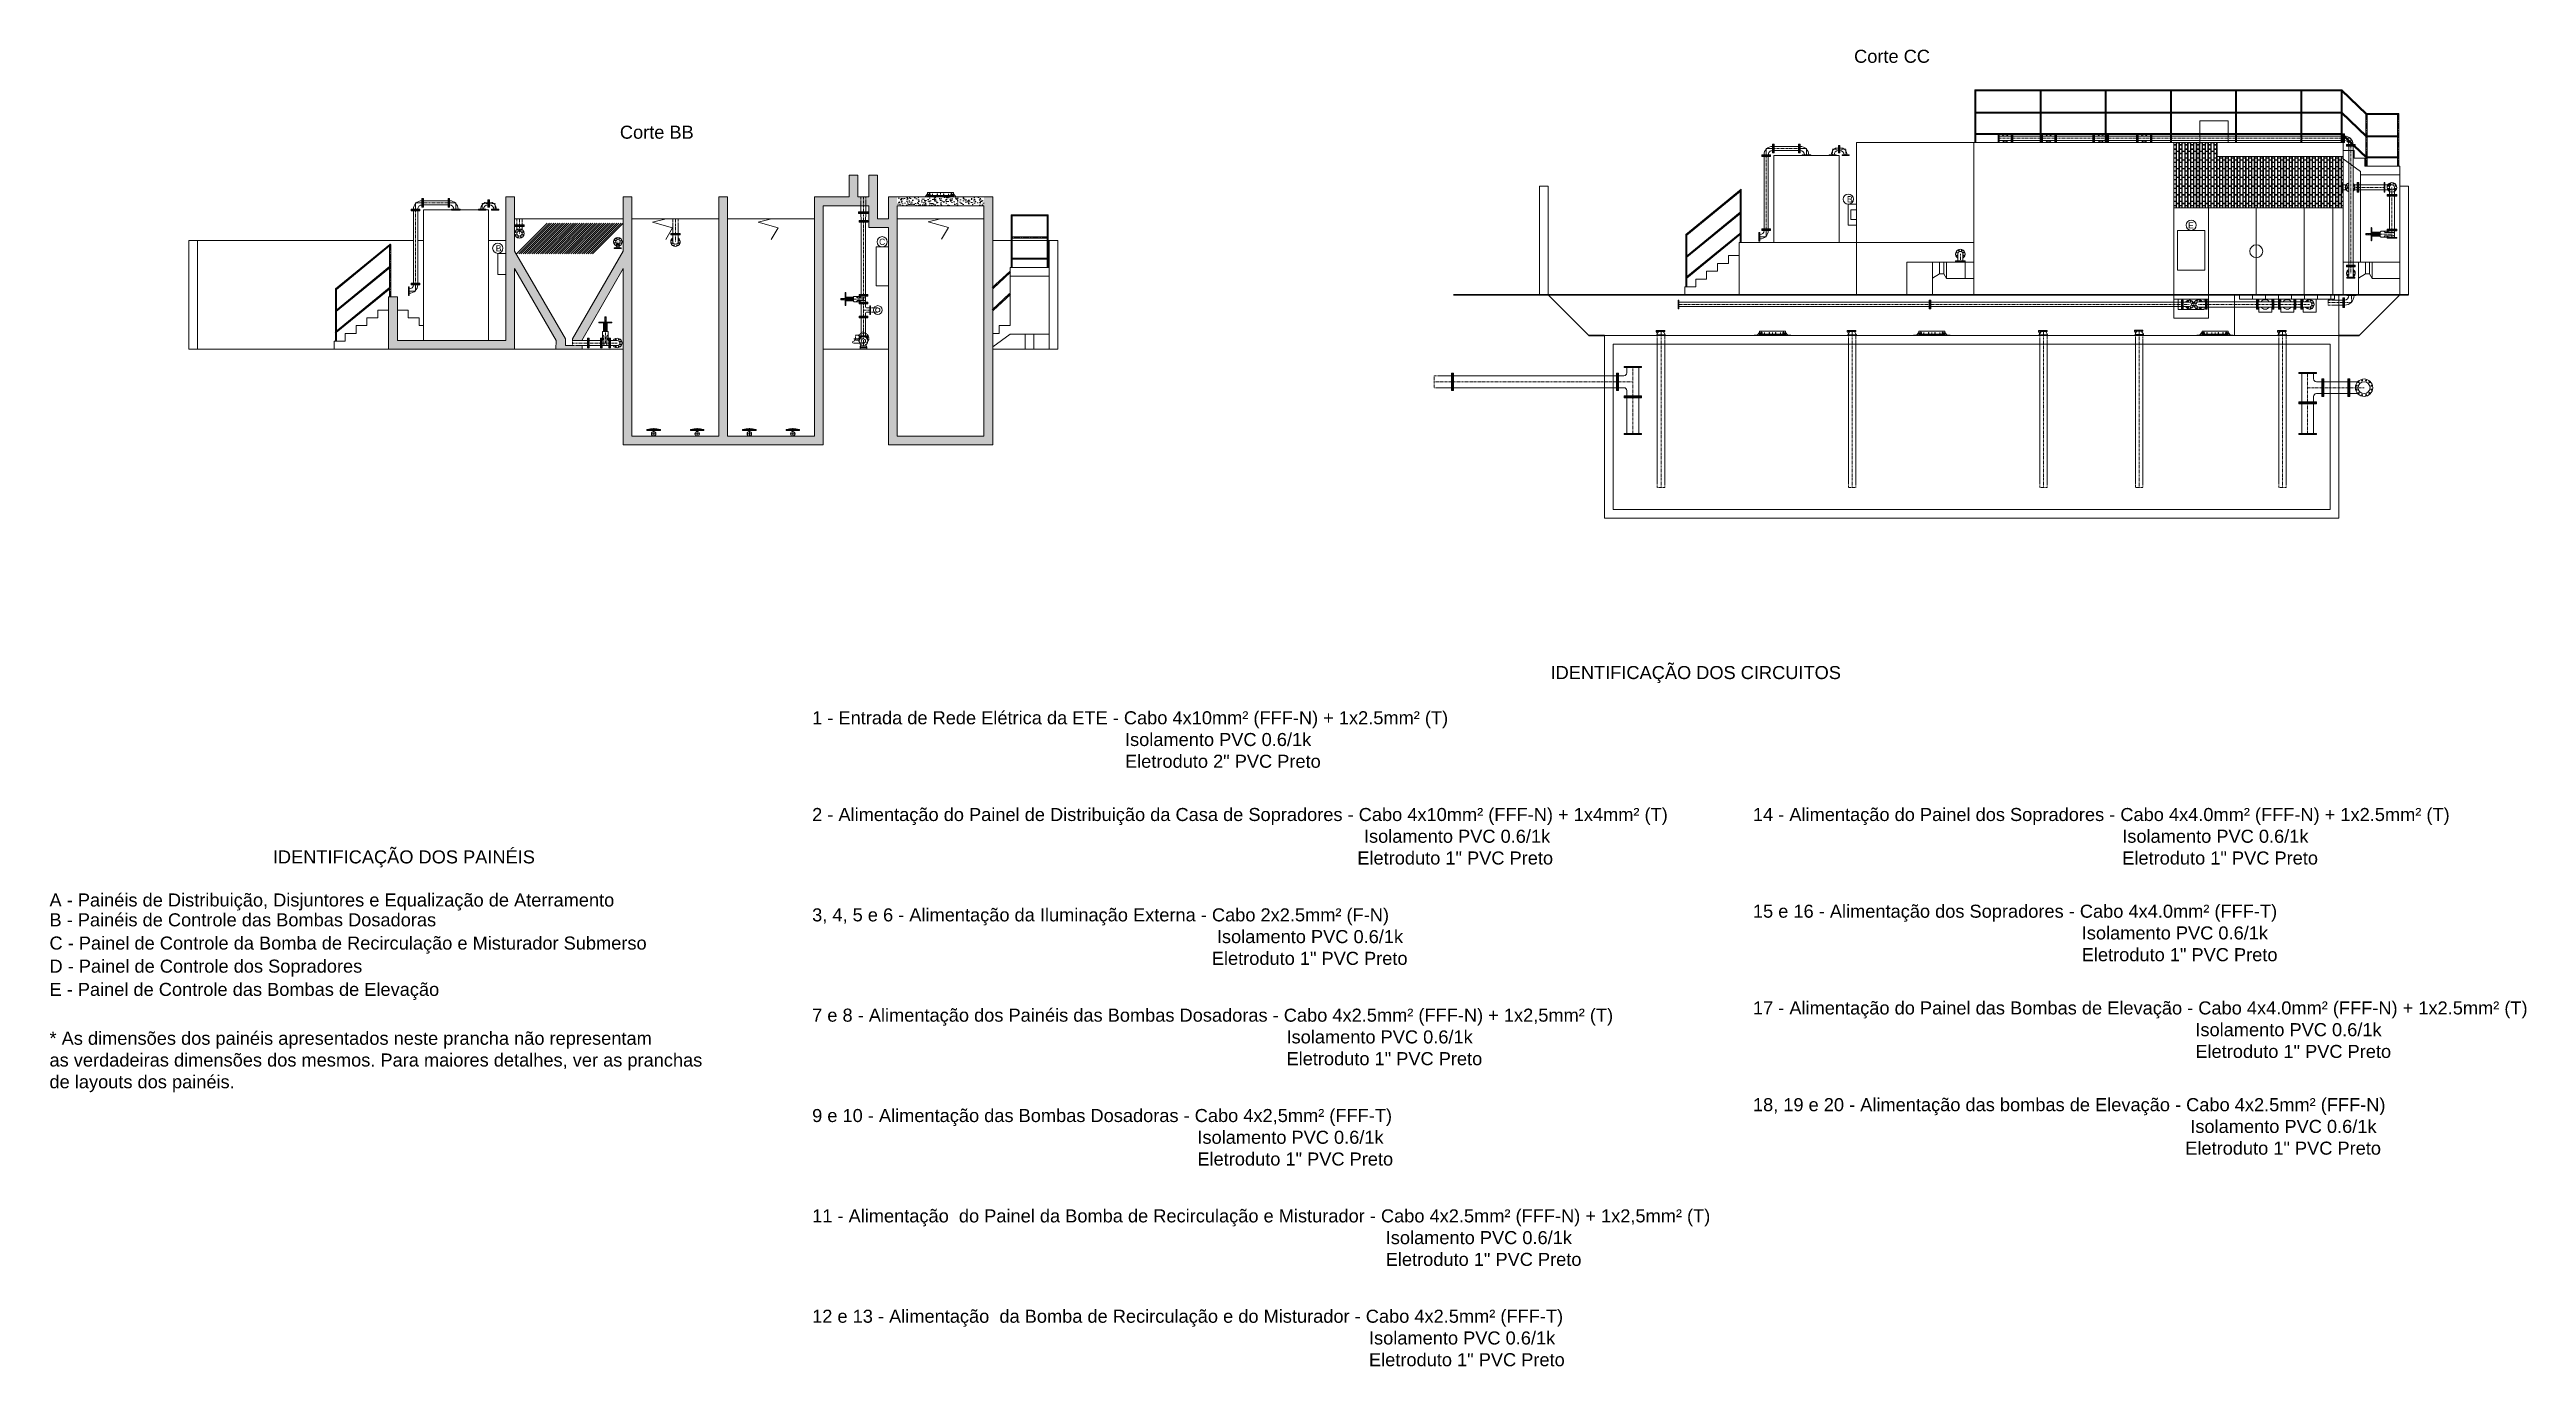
# Model space of a CAD drawing. Header units: millimetres. Extents: x 100 to 1590, y 100 to 694.
# Drawn here: x 1056 to 1590, y 138 to 422 of the extents above; entities that cross this region are included whole.
import ezdxf

# ---------------------------------------------------------------- set-up
doc = ezdxf.new("R2010")
doc.units = ezdxf.units.MM
for name, pattern in [('CENTER', [2, 1.25, -0.25, 0.25, -0.25]), ('HIDDEN2', [4.7625, 3.175, -1.5875]), ('SGC_DASHDOT', [1, 0.5, -0.25, 0, -0.25]), ('SGC_HIDDEN', [0.375, 0.25, -0.125])]:
    doc.linetypes.add(name, pattern=pattern)
for name, color, linetype, lineweight in [('37-P-HS-AG-Q', 4, 'Continuous', 9), ('Alvenaria', 8, 'Continuous', 9), ('AM_9', 253, 'Continuous', 13), ('Aço 1020', 6, 'Continuous', 9), ('Centro', 1, 'CENTER', 5), ('contorno', 1, 'Continuous', 9), ('COTAS', 5, 'Continuous', 5), ('M-EQUIPAMENTOS', 1, 'Continuous', 9), ('PAREDE', 7, 'Continuous', 9), ('SGC-Conexoes (Desenho Unifilar)', 6, 'Continuous', 5), ('SGC-Conexoes (Furos)', 9, 'Continuous', 5), ('SGC-Conexoes (Linhas Externas)', 6, 'Continuous', 9), ('SGC-EIXOS', 9, 'SGC_DASHDOT', 9), ('SGC-PONTAS', 2, 'SGC_HIDDEN', 9), ('SGC-Tubos (Desenho Bifilar)', 6, 'Continuous', 9), ('SGC-Valvulas (Acionamento)', 2, 'Continuous', 9), ('SGC-Valvulas (Linhas Externas)', 3, 'Continuous', 9), ('Solo', 14, 'Continuous', 30)]:
    doc.layers.add(name, color=color, linetype=linetype, lineweight=lineweight)
doc.styles.get("Standard").update_dxf_attribs({"font": 'Arial.ttf'})
pattern_1 = [(50, (2800.9132, 462.3803), (1.6810786, -0.1470753), [0.1757812, -1.9335938]), (355, (2800.9132, 462.3803), (-0.3251984, 1.7629503), [0.140625, -1.546875]), (100.45144, (2801.0533, 462.368), (1.3558801, 1.615875), [0.149391, -1.6433018]), (46.1842, (2800.9132, 462.849), (2.5013469, -0.3879358), [0.263672, -2.9003906]), (96.63564, (2801.1216, 462.8167), (2.190614, 2.2830905), [0.2240867, -2.464954]), (351.18416, (2800.9132, 462.849), (2.190614, 2.2830905), [0.2109375, -2.3203125]), (21, (2801.1476, 462.7318), (1.3990009, -0.943638), [0.1757812, -1.9335938]), (326, (2801.1476, 462.7318), (0.5702703, 1.6995704), [0.140625, -1.546875]), (71.45144, (2801.2641, 462.6532), (1.9692712, 0.7559324), [0.149391, -1.6433018]), (37.5, (2800.9132, 462.38026), (0.02849966, 0.78021997), [0, -1.528125, 0, -1.5703125, 0, -1.5527344]), (7.5, (2800.9132, 462.3803), (0.61656923, 0.92440245), [0, -0.8953125, 0, -1.49296875, 0, -0.59179687]), (327.5, (2800.3905, 462.38026), (1.25114633, -0.05286298), [0, -0.5859375, 0, -1.828125, 0, -2.42578125]), (317.5, (2800.1562, 462.3803), (1.3668426, 0.23462105), [0, -0.76171875, 0, -1.2140625, 0, -1.72265625])]

msp = doc.modelspace()

# ---------------------------------------------------------------- texts
at = {"layer": 'COTAS', "char_height": 2.812, "attachment_point": 1}
for s, insert in [('Corte CC', (1445.13, 421.88)), ('Corte BB', (1178.85, 405.51))]:
    msp.add_mtext_dynamic_manual_height_columns(s, width=4099.9241, gutter_width=0.75, heights=[0], dxfattribs=dict(at, insert=insert))
at = {"layer": 'COTAS', "color": 2, "lineweight": 20, "char_height": 1.34, "attachment_point": 1}
for s, insert in [('B', (1443.59, 390.31)), ('B', (1152.06, 379.73)), ('C', (1234.77, 381.13)), ('E', (1517.18, 384.68))]:
    msp.add_mtext_dynamic_manual_height_columns(s, width=1385.5134, gutter_width=0.75, heights=[0], dxfattribs=dict(at, insert=insert))
at = {"layer": 'COTAS', "color": 0, "char_height": 2.8125, "attachment_point": 1}
for s, insert in [('IDENTIFICAÇÃO DOS CIRCUITOS', (1379.64, 288.99)), ('\\A1;1 - Entrada de Rede Elétrica da ETE - Cabo 4x10mm² (FFF-N) + 1x2.5mm² (T)\\P^I^I^I^I^I^IIsolamento PVC 0.6/1k\\P^I^I^I^I^I^IEletroduto 2" PVC Preto', (1220.33, 279.24)), ('2 - Alimentação do Painel de Distribuição da Casa de Sopradores - Cabo 4x10mm² (FFF-N) + 1x4mm² (T)\\P                                                             ^I^I^I^I^I      Isolamento PVC 0.6/1k\\P                                                               ^I^I^I               Eletroduto 1" PVC Preto', (1220.33, 258.38)), ('14 - Alimentação do Painel dos Sopradores - Cabo 4x4.0mm² (FFF-N) + 1x2.5mm² (T)\\P                                                                         Isolamento PVC 0.6/1k\\P                                                                         Eletroduto 1" PVC Preto', (1423.3, 258.38)), ('IDENTIFICAÇÃO DOS PAINÉIS', (1103.98, 249.24)), ('A - Painéis de Distribuição, Disjuntores e Equalização de Aterramento', (1055.79, 239.95)), ('B - Painéis de Controle das Bombas Dosadoras', (1055.79, 235.67)), ('3, 4, 5 e 6 - Alimentação da Iluminação Externa - Cabo 2x2.5mm² (F-N)\\P                                                                                Isolamento PVC 0.6/1k\\P                                                                               Eletroduto 1" PVC Preto', (1220.33, 236.74)), ('15 e 16 - Alimentação dos Sopradores - Cabo 4x4.0mm² (FFF-T)\\P                                                                 Isolamento PVC 0.6/1k\\P                                                                 Eletroduto 1" PVC Preto', (1423.3, 237.53)), ('C - Painel de Controle da Bomba de Recirculação e Misturador Submerso', (1055.79, 230.66)), ('D - Painel de Controle dos Sopradores', (1055.79, 225.68)), ('E - Painel de Controle das Bombas de Elevação', (1055.79, 220.67)), ('7 e 8 - Alimentação dos Painéis das Bombas Dosadoras - Cabo 4x2.5mm² (FFF-N) + 1x2,5mm² (T)\\P                                                                 ^I^I^I Isolamento PVC 0.6/1k\\P                                                                ^I^I^I Eletroduto 1" PVC Preto', (1220.33, 215.11)), ('17 - Alimentação do Painel das Bombas de Elevação - Cabo 4x4.0mm² (FFF-N) + 1x2.5mm² (T)\\P                                                                ^I^I     Isolamento PVC 0.6/1k\\P                                                                 ^I^I     Eletroduto 1" PVC Preto', (1423.3, 216.67)), ('* As dimensões dos painéis apresentados neste prancha não representam \\Pas verdadeiras dimensões dos mesmos. Para maiores detalhes, ver as pranchas \\Pde layouts dos painéis. ', (1055.79, 210.13)), ('9 e 10 - Alimentação das Bombas Dosadoras - Cabo 4x2,5mm² (FFF-T)\\P                                                       ^I^I    Isolamento PVC 0.6/1k\\P                                                      ^I^I    Eletroduto 1" PVC Preto', (1220.33, 193.47)), ('18, 19 e 20 - Alimentação das bombas de Elevação - Cabo 4x2.5mm² (FFF-N)\\P                                                                 ^I^I    Isolamento PVC 0.6/1k\\P                                                                 ^I^I   Eletroduto 1" PVC Preto', (1423.3, 195.81)), ('11 - Alimentação  do Painel da Bomba de Recirculação e Misturador - Cabo 4x2.5mm² (FFF-N) + 1x2,5mm² (T)\\P                                                                          ^I^I^I^IIsolamento PVC 0.6/1k\\P                                                                         ^I^I^I^IEletroduto 1" PVC Preto', (1220.33, 171.83)), ('12 e 13 - Alimentação  da Bomba de Recirculação e do Misturador - Cabo 4x2.5mm² (FFF-T)\\P                                                                            ^I^I^I       Isolamento PVC 0.6/1k\\P                                                                            ^I^I^I       Eletroduto 1" PVC Preto', (1220.33, 150.19))]:
    msp.add_mtext_dynamic_manual_height_columns(s, width=4099.9241, gutter_width=0.75, heights=[0], dxfattribs=dict(at, insert=insert))

# ---------------------------------------------------------------- blocks, each defined once
blk = doc.blocks.new('BB-1-CA06-N10-D250-S0-L3800')
at = {"layer": 'SGC-EIXOS'}
blk.add_line((1900, 0), (-1900, 0), dxfattribs=at)
at = {"layer": 'SGC-Tubos (Desenho Bifilar)'}
for p, q in [((1878, 137), (-1878, 137)), ((1878, -137), (-1878, -137))]:
    blk.add_line(p, q, dxfattribs=at)
for points in [[(-1900, -200), (-1900, 200), (-1878, 200), (-1878, -200)], [(1900, -200), (1900, 200), (1878, 200), (1878, -200)]]:
    blk.add_lwpolyline(points, close=True, dxfattribs=at)
blk = doc.blocks.new('BB-1-CD13-N10-D250-S0', base_point=(347580, 18630))
at = {"layer": 'SGC-Conexoes (Linhas Externas)'}
blk.add_lwpolyline([(347370, 18430), (347370, 18830), (347392, 18830), (347392, 18430)], close=True, dxfattribs=at)
for points in [[(347684, 18767), (347392, 18767)], [(347684, 18493), (347392, 18493)]]:
    blk.add_lwpolyline(points, dxfattribs=at)
at = {"layer": 'SGC-EIXOS'}
blk.add_line((347790, 18630), (347370, 18630), dxfattribs=at)
at = {"layer": 'SGC-PONTAS'}
blk.add_lwpolyline([(347684, 18493), (347790, 18493), (347790, 18767), (347684, 18767)], dxfattribs=at)
blk = doc.blocks.new('BB-1-CG01-N10-D250-S250', base_point=(276853, 44976))
at = {"layer": 'SGC-Conexoes (Linhas Externas)'}
blk.add_line((276525, 44839), (277181, 44839), dxfattribs=at)
for points in [[(276503, 44776), (276503, 45176), (276525, 45176), (276525, 44776)], [(276653, 45326), (277053, 45326), (277053, 45304), (276653, 45304)], [(277203, 44776), (277203, 45176), (277181, 45176), (277181, 44776)]]:
    blk.add_lwpolyline(points, close=True, dxfattribs=at)
for points in [[(276716, 45304), (276716, 45177, -0.414214), (276653, 45113), (276525, 45113)], [(276990, 45304), (276990, 45177, 0.414214), (277054, 45113), (277181, 45113)]]:
    blk.add_lwpolyline(points, format="xyb", dxfattribs=at)
at = {"layer": 'SGC-EIXOS'}
for p, q in [((276853, 44976), (276853, 45326)), ((277203, 44976), (276503, 44976))]:
    blk.add_line(p, q, dxfattribs=at)
blk = doc.blocks.new('BB-1-CA06-N10-D250-S0-L600')
at = {"layer": 'SGC-EIXOS'}
blk.add_line((300, 0), (-300, 0), dxfattribs=at)
at = {"layer": 'SGC-Tubos (Desenho Bifilar)'}
for p, q in [((278, 137), (-278, 137)), ((278, -137), (-278, -137))]:
    blk.add_line(p, q, dxfattribs=at)
for points in [[(-300, -200), (-300, 200), (-278, 200), (-278, -200)], [(300, -200), (300, 200), (278, 200), (278, -200)]]:
    blk.add_lwpolyline(points, close=True, dxfattribs=at)
blk = doc.blocks.new('BB-4-CB01-N10-D250-S0', base_point=(358329, 37189))
at = {"layer": 'SGC-Conexoes (Furos)'}
for centre in [(358160, 37234), (358160, 37144), (358206, 37313), (358206, 37065), (358284, 37358), (358375, 37358), (358453, 37313), (358453, 37065), (358499, 37234), (358499, 37144), (358284, 37020), (358375, 37020)]:
    blk.add_circle(centre, 11.5, dxfattribs=at)
at = {"layer": 'SGC-Conexoes (Linhas Externas)'}
for p, q in [((358657, 37326), (358475, 37326)), ((358657, 37052), (358475, 37052))]:
    blk.add_line(p, q, dxfattribs=at)
blk.add_lwpolyline([(358679, 37389), (358657, 37389), (358657, 36989), (358679, 36989)], close=True, dxfattribs=at)
for radius in [200, 137]:
    blk.add_circle((358329, 37189), radius, dxfattribs=at)
at = {"layer": 'SGC-EIXOS'}
blk.add_line((358329, 37189), (358679, 37189), dxfattribs=at)
blk = doc.blocks.new('BB-1-CA06-N10-D250-S0-L727')
at = {"layer": 'SGC-EIXOS'}
blk.add_line((363.5, 0), (-363.5, 0), dxfattribs=at)
at = {"layer": 'SGC-Tubos (Desenho Bifilar)'}
for p, q in [((341.5, 137), (-341.5, 137)), ((341.5, -137), (-341.5, -137))]:
    blk.add_line(p, q, dxfattribs=at)
for points in [[(-363.5, -200), (-363.5, 200), (-341.5, 200), (-341.5, -200)], [(363.5, -200), (363.5, 200), (341.5, 200), (341.5, -200)]]:
    blk.add_lwpolyline(points, close=True, dxfattribs=at)
blk = doc.blocks.new('BB-1-CA06-N10-D250-S0-L864')
at = {"layer": 'SGC-EIXOS'}
blk.add_line((432, 0), (-432, 0), dxfattribs=at)
at = {"layer": 'SGC-Tubos (Desenho Bifilar)'}
for p, q in [((410, 137), (-410, 137)), ((410, -137), (-410, -137))]:
    blk.add_line(p, q, dxfattribs=at)
for points in [[(-432, -200), (-432, 200), (-410, 200), (-410, -200)], [(432, -200), (432, 200), (410, 200), (410, -200)]]:
    blk.add_lwpolyline(points, close=True, dxfattribs=at)
blk = doc.blocks.new('BB-2-LC01-N0-D0-S0', base_point=(-106625, -46704))
at = {"layer": 'SGC-Conexoes (Linhas Externas)'}
for p, q in [((-106979, -46798), (-106926, -46735)), ((-106975, -46798), (-106921, -46735)), ((-106930, -46798), (-106904, -46735)), ((-106926, -46735), (-106921, -46735)), ((-106925, -46704), (-106325, -46704)), ((-106925, -46704), (-106925, -46735)), ((-106925, -46798), (-106900, -46735)), ((-106921, -46795), (-106921, -46735)), ((-106904, -46735), (-106900, -46735)), ((-106900, -46798), (-106900, -46735)), ((-106884, -46798), (-106869, -46735)), ((-106882, -46704), (-106369, -46704)), ((-106882, -46704), (-106882, -46771)), ((-106879, -46798), (-106865, -46735)), ((-106869, -46735), (-106865, -46735)), ((-106865, -46798), (-106865, -46735)), ((-106822, -46798), (-106812, -46735)), ((-106817, -46798), (-106807, -46735)), ((-106812, -46735), (-106807, -46735)), ((-106807, -46798), (-106807, -46735)), ((-106708, -46798), (-106701, -46735)), ((-106703, -46798), (-106697, -46735)), ((-106701, -46735), (-106697, -46735)), ((-106697, -46798), (-106697, -46735)), ((-106547, -46798), (-106554, -46735)), ((-106549, -46735), (-106554, -46735)), ((-106554, -46798), (-106554, -46735)), ((-106543, -46798), (-106549, -46735)), ((-106439, -46735), (-106443, -46735)), ((-106433, -46798), (-106443, -46735)), ((-106443, -46798), (-106443, -46735)), ((-106429, -46798), (-106439, -46735)), ((-106382, -46735), (-106386, -46735)), ((-106371, -46798), (-106386, -46735)), ((-106386, -46798), (-106386, -46735)), ((-106367, -46798), (-106382, -46735)), ((-106369, -46704), (-106369, -46771)), ((-106325, -46798), (-106351, -46735)), ((-106347, -46735), (-106351, -46735)), ((-106351, -46798), (-106351, -46735)), ((-106321, -46798), (-106347, -46735)), ((-106276, -46798), (-106329, -46735)), ((-106325, -46735), (-106329, -46735)), ((-106329, -46795), (-106329, -46735)), ((-106325, -46704), (-106325, -46735)), ((-106271, -46798), (-106325, -46735)), ((-107045, -46798), (-106205, -46798)), ((-107045, -46804), (-107045, -46798)), ((-107045, -46804), (-106205, -46804)), ((-106330, -46771), (-106920, -46771)), ((-106920, -46771), (-106920, -46779)), ((-106920, -46779), (-106330, -46779)), ((-106787, -46771), (-106787, -46779)), ((-106764, -46771), (-106764, -46779)), ((-106487, -46771), (-106487, -46779)), ((-106464, -46771), (-106464, -46779)), ((-106330, -46771), (-106330, -46779)), ((-106205, -46804), (-106205, -46798)), ((-106205, -46804), (-106205, -46798))]:
    blk.add_line(p, q, dxfattribs=at)
at = {"layer": 'SGC-EIXOS'}
blk.add_line((-106625, -46704), (-106625, -46804), dxfattribs=at)
blk = doc.blocks.new('BB-4-CC01-N10-D80-S0', base_point=(-221981, 241938))
at = {"layer": 'SGC-Conexoes (Furos)'}
for centre in [(-222011, 242011), (-222011, 241864), (-221950, 242011), (-221950, 241864), (-221907, 241968), (-221907, 241907)]:
    blk.add_ellipse(centre, major_axis=(-9.5, 0), ratio=1, dxfattribs=at)
at = {"layer": 'SGC-Conexoes (Linhas Externas)'}
for p, q in [((-222127, 241987), (-221981, 241987)), ((-222127, 241889), (-221981, 241889))]:
    blk.add_line(p, q, dxfattribs=at)
blk.add_lwpolyline([(-222146, 242038), (-222127, 242038), (-222127, 241838), (-222146, 241838)], close=True, dxfattribs=at)
for radius, start, end in [(100, 209.3406, 150.6594), (49, 270, 90)]:
    blk.add_arc((-221981, 241938), radius, start, end, dxfattribs=at)
at = {"layer": 'SGC-EIXOS'}
blk.add_line((-222146, 241938), (-221981, 241938), dxfattribs=at)
blk = doc.blocks.new('BB-1-CA06-N10-D80-S0-L5800')
at = {"layer": 'SGC-EIXOS'}
blk.add_line((2900, 0), (-2900, 0), dxfattribs=at)
at = {"layer": 'SGC-Tubos (Desenho Bifilar)'}
for p, q in [((2881, 49), (-2881, 49)), ((2881, -49), (-2881, -49))]:
    blk.add_line(p, q, dxfattribs=at)
for points in [[(-2900, -100), (-2900, 100), (-2881, 100), (-2881, -100)], [(2900, -100), (2900, 100), (2881, 100), (2881, -100)]]:
    blk.add_lwpolyline(points, close=True, dxfattribs=at)
blk = doc.blocks.new('BB-1-CC01-N10-D50-S0', base_point=(-174500, -10107))
at = {"layer": 'SGC-Conexoes (Linhas Externas)'}
for points in [[(-174650, -10025), (-174631, -10025), (-174631, -10190), (-174650, -10190)], [(-174418, -10257), (-174418, -10238), (-174583, -10238), (-174583, -10257)]]:
    blk.add_lwpolyline(points, close=True, dxfattribs=at)
for radius in [164, 98]:
    blk.add_arc((-174631, -10238), radius, 360, 90, dxfattribs=at)
at = {"layer": 'SGC-EIXOS'}
for p, q in [((-174650, -10107), (-174500, -10107)), ((-174500, -10107), (-174500, -10257))]:
    blk.add_line(p, q, dxfattribs=at)
blk = doc.blocks.new('BB-1-CC01-N10-D80-S0', base_point=(373179.552, 32989.429))
at = {"layer": 'SGC-Conexoes (Linhas Externas)'}
for points in [[(373179.387, 32989.529), (373179.406, 32989.529), (373179.406, 32989.329), (373179.387, 32989.329)], [(373179.652, 32989.264), (373179.652, 32989.283), (373179.452, 32989.283), (373179.452, 32989.264)]]:
    blk.add_lwpolyline(points, close=True, dxfattribs=at)
for radius in [0.195, 0.097]:
    blk.add_arc((373179.406, 32989.283), radius, 360, 90, dxfattribs=at)
at = {"layer": 'SGC-EIXOS'}
for p, q in [((373179.387, 32989.429), (373179.552, 32989.429)), ((373179.552, 32989.429), (373179.552, 32989.264))]:
    blk.add_line(p, q, dxfattribs=at)
blk = doc.blocks.new('BB-1-CA06-N10-D80-S0-L600')
at = {"layer": 'SGC-EIXOS'}
blk.add_line((300, 0), (-300, 0), dxfattribs=at)
at = {"layer": 'SGC-Tubos (Desenho Bifilar)'}
for p, q in [((281, 49), (-281, 49)), ((281, -49), (-281, -49))]:
    blk.add_line(p, q, dxfattribs=at)
for points in [[(-300, -100), (-300, 100), (-281, 100), (-281, -100)], [(300, -100), (300, 100), (281, 100), (281, -100)]]:
    blk.add_lwpolyline(points, close=True, dxfattribs=at)
blk = doc.blocks.new('BB-1-CA06-N10-D80-S0-L1700')
at = {"layer": 'SGC-EIXOS'}
blk.add_line((850, 0), (-850, 0), dxfattribs=at)
at = {"layer": 'SGC-Tubos (Desenho Bifilar)'}
for p, q in [((831, 49), (-831, 49)), ((831, -49), (-831, -49))]:
    blk.add_line(p, q, dxfattribs=at)
for points in [[(-850, -100), (-850, 100), (-831, 100), (-831, -100)], [(850, -100), (850, 100), (831, 100), (831, -100)]]:
    blk.add_lwpolyline(points, close=True, dxfattribs=at)
blk = doc.blocks.new('BB-1-CA06-N10-D100-S0-L619')
at = {"layer": 'SGC-EIXOS'}
blk.add_line((309.5, 0), (-309.5, 0), dxfattribs=at)
at = {"layer": 'SGC-Tubos (Desenho Bifilar)'}
for p, q in [((290.5, 59), (-290.5, 59)), ((290.5, -59), (-290.5, -59))]:
    blk.add_line(p, q, dxfattribs=at)
for points in [[(-309.5, -110), (-309.5, 110), (-290.5, 110), (-290.5, -110)], [(309.5, -110), (309.5, 110), (290.5, 110), (290.5, -110)]]:
    blk.add_lwpolyline(points, close=True, dxfattribs=at)
blk = doc.blocks.new('BB-4-CC01-N10-D100-S0', base_point=(9653, 38781))
at = {"layer": 'SGC-Conexoes (Furos)'}
for centre in [(9619, 38864), (9688, 38864), (9736, 38816), (9619, 38698), (9688, 38698), (9736, 38747)]:
    blk.add_ellipse(centre, major_axis=(-9.5, 0), ratio=1, dxfattribs=at)
at = {"layer": 'SGC-Conexoes (Linhas Externas)'}
for p, q in [((9492, 38840), (9653, 38840)), ((9492, 38722), (9653, 38722))]:
    blk.add_line(p, q, dxfattribs=at)
blk.add_lwpolyline([(9473, 38891), (9492, 38891), (9492, 38671), (9473, 38671)], close=True, dxfattribs=at)
for radius, start, end in [(110, 212.4364, 147.5636), (59, 270, 90)]:
    blk.add_arc((9653, 38781), radius, start, end, dxfattribs=at)
at = {"layer": 'SGC-EIXOS'}
blk.add_line((9473, 38781), (9653, 38781), dxfattribs=at)
blk = doc.blocks.new('BB-1-EH01-N10-D100-S0', base_point=(440692, 47249))
at = {"layer": 'SGC-EIXOS'}
for p, q in [((440692, 47249), (440692, 47849)), ((440787, 47249), (440597, 47249))]:
    blk.add_line(p, q, dxfattribs=at)
at = {"layer": 'SGC-Valvulas (Acionamento)'}
blk.add_lwpolyline([(440736, 47714), (440838, 47714, 0.414214), (440842, 47718), (440842, 47725, 0.414214), (440838, 47729), (440546, 47729, 0.414214), (440542, 47725), (440542, 47718, 0.414214), (440546, 47714), (440648, 47714)], format="xyb", dxfattribs=at)
blk.add_lwpolyline([(440707, 47729), (440707, 47849), (440677, 47849), (440677, 47729)], close=True, dxfattribs=at)
at = {"layer": 'SGC-Valvulas (Linhas Externas)'}
for p, q in [((440625, 47308), (440625, 47359)), ((440648, 47714), (440736, 47714)), ((440648, 47517), (440648, 47714)), ((440736, 47704), (440648, 47704)), ((440736, 47694), (440648, 47694)), ((440736, 47684), (440648, 47684)), ((440736, 47547), (440648, 47547)), ((440736, 47537), (440648, 47537)), ((440736, 47527), (440648, 47527)), ((440659, 47547), (440659, 47684)), ((440681, 47547), (440681, 47684)), ((440703, 47547), (440703, 47684)), ((440725, 47547), (440725, 47684)), ((440736, 47517), (440736, 47714)), ((440758, 47308), (440758, 47359)), ((440616, 47308), (440625, 47308)), ((440768, 47190), (440616, 47190)), ((440768, 47308), (440758, 47308))]:
    blk.add_line(p, q, dxfattribs=at)
for points in [[(440597, 47139), (440597, 47359), (440616, 47359), (440616, 47139)], [(440787, 47139), (440787, 47359), (440768, 47359), (440768, 47139)]]:
    blk.add_lwpolyline(points, close=True, dxfattribs=at)
blk.add_lwpolyline([(440727, 47212), (440727, 47318, -0.198912), (440734, 47334), (440752, 47352, 0.198912), (440758, 47368), (440758, 47495, 0.414214), (440736, 47517), (440648, 47517, 0.414214), (440625, 47495), (440625, 47368, 0.198912), (440632, 47352), (440650, 47334, -0.198912), (440657, 47318), (440657, 47212, 0.414214), (440679, 47190), (440705, 47190, 0.414214)], format="xyb", close=True, dxfattribs=at)
for points in [[(440625, 47438), (440650, 47413, -0.198912), (440657, 47397), (440657, 47327)], [(440758, 47438), (440734, 47413, 0.198912), (440727, 47397), (440727, 47327)]]:
    blk.add_lwpolyline(points, format="xyb", dxfattribs=at)
blk = doc.blocks.new('BB-1-CA06-N10-D100-S0-L800')
at = {"layer": 'SGC-EIXOS'}
blk.add_line((400, 0), (-400, 0), dxfattribs=at)
at = {"layer": 'SGC-Tubos (Desenho Bifilar)'}
for p, q in [((381, 59), (-381, 59)), ((381, -59), (-381, -59))]:
    blk.add_line(p, q, dxfattribs=at)
for points in [[(-400, -110), (-400, 110), (-381, 110), (-381, -110)], [(400, -110), (400, 110), (381, 110), (381, -110)]]:
    blk.add_lwpolyline(points, close=True, dxfattribs=at)
blk = doc.blocks.new('BB-1-CC01-N10-D100-S0', base_point=(35554, 16637))
at = {"layer": 'SGC-Conexoes (Linhas Externas)'}
for points in [[(35374, 16747), (35393, 16747), (35393, 16527), (35374, 16527)], [(35664, 16457), (35664, 16476), (35444, 16476), (35444, 16457)]]:
    blk.add_lwpolyline(points, close=True, dxfattribs=at)
for radius in [220, 102]:
    blk.add_arc((35393, 16476), radius, 0, 90, dxfattribs=at)
at = {"layer": 'SGC-EIXOS'}
for p, q in [((35374, 16637), (35554, 16637)), ((35554, 16637), (35554, 16457))]:
    blk.add_line(p, q, dxfattribs=at)
blk = doc.blocks.new('BB-1-CD13-N10-D100-S0', base_point=(18535, 26959))
at = {"layer": 'SGC-Conexoes (Linhas Externas)'}
blk.add_lwpolyline([(18355, 26849), (18355, 27069), (18374, 27069), (18374, 26849)], close=True, dxfattribs=at)
for points in [[(18620, 27018), (18374, 27018)], [(18620, 26900), (18374, 26900)]]:
    blk.add_lwpolyline(points, dxfattribs=at)
at = {"layer": 'SGC-EIXOS'}
blk.add_line((18715, 26959), (18355, 26959), dxfattribs=at)
at = {"layer": 'SGC-PONTAS'}
blk.add_lwpolyline([(18620, 26900), (18715, 26900), (18715, 27018), (18620, 27018)], dxfattribs=at)
blk = doc.blocks.new('BB-1-CA06-N10-D80-S0-L4432')
at = {"layer": 'SGC-EIXOS'}
blk.add_line((2216, 0), (-2216, 0), dxfattribs=at)
at = {"layer": 'SGC-Tubos (Desenho Bifilar)'}
for p, q in [((2197, 49), (-2197, 49)), ((2197, -49), (-2197, -49))]:
    blk.add_line(p, q, dxfattribs=at)
for points in [[(-2216, -100), (-2216, 100), (-2197, 100), (-2197, -100)], [(2216, -100), (2216, 100), (2197, 100), (2197, -100)]]:
    blk.add_lwpolyline(points, close=True, dxfattribs=at)
blk = doc.blocks.new('BB-1-CA06-N10-D80-S0-L680')
at = {"layer": 'SGC-EIXOS'}
blk.add_line((340, 0), (-340, 0), dxfattribs=at)
at = {"layer": 'SGC-Tubos (Desenho Bifilar)'}
for p, q in [((321, 49), (-321, 49)), ((321, -49), (-321, -49))]:
    blk.add_line(p, q, dxfattribs=at)
for points in [[(-340, -100), (-340, 100), (-321, 100), (-321, -100)], [(340, -100), (340, 100), (321, 100), (321, -100)]]:
    blk.add_lwpolyline(points, close=True, dxfattribs=at)
blk = doc.blocks.new('BB-1-CA06-N10-D80-S0-L880')
at = {"layer": 'SGC-EIXOS'}
blk.add_line((440, 0), (-440, 0), dxfattribs=at)
at = {"layer": 'SGC-Tubos (Desenho Bifilar)'}
for p, q in [((421, 49), (-421, 49)), ((421, -49), (-421, -49))]:
    blk.add_line(p, q, dxfattribs=at)
for points in [[(-440, -100), (-440, 100), (-421, 100), (-421, -100)], [(440, -100), (440, 100), (421, 100), (421, -100)]]:
    blk.add_lwpolyline(points, close=True, dxfattribs=at)
blk = doc.blocks.new('BB-5-CG01-N10-D80-S50', base_point=(-100684, -49226))
at = {"layer": 'SGC-Conexoes (Linhas Externas)'}
for p, q in [((-100543, -49177), (-100825, -49177)), ((-100543, -49275), (-100825, -49275))]:
    blk.add_line(p, q, dxfattribs=at)
for points in [[(-100844, -49326), (-100844, -49126), (-100825, -49126), (-100825, -49326)], [(-100524, -49326), (-100524, -49126), (-100543, -49126), (-100543, -49326)]]:
    blk.add_lwpolyline(points, close=True, dxfattribs=at)
for start, end in [(36.4371, 143.5629), (216.4371, 323.5629)]:
    blk.add_arc((-100684, -49226), 82.5, start, end, dxfattribs=at)
at = {"layer": 'SGC-EIXOS'}
blk.add_line((-100524, -49226), (-100844, -49226), dxfattribs=at)
blk = doc.blocks.new('BB-5-CG01-N10-D100-S100', base_point=(439327, 47808))
at = {"layer": 'SGC-Conexoes (Linhas Externas)'}
for p, q in [((439488, 47867), (439166, 47867)), ((439488, 47749), (439166, 47749))]:
    blk.add_line(p, q, dxfattribs=at)
for points in [[(439147, 47698), (439147, 47918), (439166, 47918), (439166, 47698)], [(439507, 47698), (439507, 47918), (439488, 47918), (439488, 47698)]]:
    blk.add_lwpolyline(points, close=True, dxfattribs=at)
for start, end in [(32.4364, 147.5636), (212.4364, 327.5636)]:
    blk.add_arc((439327, 47808), 110, start, end, dxfattribs=at)
at = {"layer": 'SGC-EIXOS'}
blk.add_line((439507, 47808), (439147, 47808), dxfattribs=at)
blk = doc.blocks.new('BB-1-CA06-N10-D100-S0-L150')
at = {"layer": 'SGC-EIXOS'}
blk.add_line((75, 0), (-75, 0), dxfattribs=at)
at = {"layer": 'SGC-Tubos (Desenho Bifilar)'}
for p, q in [((56, 59), (-56, 59)), ((56, -59), (-56, -59))]:
    blk.add_line(p, q, dxfattribs=at)
for points in [[(-75, -110), (-75, 110), (-56, 110), (-56, -110)], [(75, -110), (75, 110), (56, 110), (56, -110)]]:
    blk.add_lwpolyline(points, close=True, dxfattribs=at)
blk = doc.blocks.new('BB-1-CA06-N10-D100-S0-L1174')
at = {"layer": 'SGC-EIXOS'}
blk.add_line((587.035, 0), (-587.035, 0), dxfattribs=at)
at = {"layer": 'SGC-Tubos (Desenho Bifilar)'}
for p, q in [((568.035, 59), (-568.035, 59)), ((568.035, -59), (-568.035, -59))]:
    blk.add_line(p, q, dxfattribs=at)
for points in [[(-587.035, -110), (-587.035, 110), (-568.035, 110), (-568.035, -110)], [(587.035, -110), (587.035, 110), (568.035, 110), (568.035, -110)]]:
    blk.add_lwpolyline(points, close=True, dxfattribs=at)
blk = doc.blocks.new('BB-1-GA01-N0-D0-S0', base_point=(134464, 232532))
at = {"layer": 'SGC-Conexoes (Linhas Externas)'}
for p, q in [((134351, 232646), (134351, 232622)), ((134383, 232646), (134351, 232646)), ((134385, 232582), (134351, 232622)), ((134379, 232646), (134379, 232624)), ((134379, 232646), (134549, 232646)), ((134414, 232646), (134414, 232624)), ((134414, 232624), (134514, 232624)), ((134514, 232646), (134514, 232624)), ((134549, 232646), (134549, 232624)), ((134367, 232549), (134561, 232549)), ((134367, 232532), (134561, 232532))]:
    blk.add_line(p, q, dxfattribs=at)
for points in [[(134367, 232532), (134367, 232549, -0.137976), (134368, 232554), (134402, 232609, 0.58566), (134393, 232624), (134379, 232624)], [(134561, 232532), (134561, 232549, 0.137976), (134559, 232554), (134526, 232609, -0.58566), (134534, 232624), (134549, 232624)]]:
    blk.add_lwpolyline(points, format="xyb", dxfattribs=at)
at = {"layer": 'SGC-EIXOS'}
blk.add_line((134464, 232532), (134464, 232646), dxfattribs=at)
blk = doc.blocks.new('BB-1-CA12-N0-D150-S0-L3500')
at = {"layer": 'SGC-EIXOS'}
blk.add_line((1750, 0), (-1750, 0), dxfattribs=at)
at = {"layer": 'SGC-PONTAS'}
for points in [[(-1649.5, -85), (-1750, -85), (-1750, 85), (-1649.5, 85)], [(1649.5, -85), (1750, -85), (1750, 85), (1649.5, 85)]]:
    blk.add_lwpolyline(points, dxfattribs=at)
at = {"layer": 'SGC-Tubos (Desenho Bifilar)'}
for p, q in [((1649.5, 85), (-1649.5, 85)), ((1649.5, -85), (-1649.5, -85))]:
    blk.add_line(p, q, dxfattribs=at)
blk = doc.blocks.new('BB-1-CA06-N10-D80-S0-L2775')
at = {"layer": 'SGC-EIXOS'}
blk.add_line((1387.565, 0), (-1387.565, 0), dxfattribs=at)
at = {"layer": 'SGC-Tubos (Desenho Bifilar)'}
for p, q in [((1368.565, 49), (-1368.565, 49)), ((1368.565, -49), (-1368.565, -49))]:
    blk.add_line(p, q, dxfattribs=at)
for points in [[(-1387.565, -100), (-1387.565, 100), (-1368.565, 100), (-1368.565, -100)], [(1387.565, -100), (1387.565, 100), (1368.565, 100), (1368.565, -100)]]:
    blk.add_lwpolyline(points, close=True, dxfattribs=at)
blk = doc.blocks.new('BB-2-CB01-N10-D80-S0', base_point=(169216, 215615))
at = {"layer": 'SGC-Conexoes (Furos)'}
for centre in [(169142, 215646), (169142, 215585), (169289, 215646), (169289, 215585)]:
    blk.add_circle(centre, 9.5, dxfattribs=at)
at = {"layer": 'SGC-Conexoes (Linhas Externas)'}
blk.add_line((169126, 215524), (169306, 215524), dxfattribs=at)
blk.add_line((169126, 215524), (169306, 215524), dxfattribs=at)
blk.add_lwpolyline([(169316, 215780), (169316, 215761), (169116, 215761), (169116, 215780)], close=True, dxfattribs=at)
blk.add_lwpolyline([(169167, 215761), (169167, 215565, -0.414214), (169126, 215524), (169126, 215505), (169306, 215505), (169306, 215524, -0.414214), (169265, 215565), (169265, 215761)], format="xyb", dxfattribs=at)
for start, end in [(119.3406, 232.3051), (307.6949, 60.6594)]:
    blk.add_arc((169216, 215615), 100, start, end, dxfattribs=at)
at = {"layer": 'SGC-EIXOS'}
blk.add_line((169216, 215615), (169216, 215780), dxfattribs=at)
blk = doc.blocks.new('BB-1-CA06-N10-D100-S0-L300')
at = {"layer": 'SGC-EIXOS'}
blk.add_line((150, 0), (-150, 0), dxfattribs=at)
at = {"layer": 'SGC-Tubos (Desenho Bifilar)'}
for p, q in [((131, 59), (-131, 59)), ((131, -59), (-131, -59))]:
    blk.add_line(p, q, dxfattribs=at)
for points in [[(-150, -110), (-150, 110), (-131, 110), (-131, -110)], [(150, -110), (150, 110), (131, 110), (131, -110)]]:
    blk.add_lwpolyline(points, close=True, dxfattribs=at)
blk = doc.blocks.new('chassi lateral')
at = {"layer": 'Centro'}
for p, q in [((-2164, 7544), (-2164, 7532)), ((-2158, 7589), (-2158, 7575)), ((-2058, 7589), (-2058, 7575)), ((-2052, 7544), (-2052, 7532))]:
    blk.add_line(p, q, dxfattribs=at)
at = {"layer": 'contorno'}
for p, q in [((-2184, 7586), (-2031, 7586)), ((-2184, 7535), (-2184, 7586)), ((-2184, 7573), (-2031, 7573)), ((-2184, 7541), (-2031, 7541)), ((-2184, 7535), (-2031, 7535)), ((-2168, 7578), (-2047, 7578)), ((-2031, 7535), (-2031, 7586))]:
    blk.add_line(p, q, dxfattribs=at)
for centre, start, end in [((-2168, 7572), 90, 167.6822), ((-2047, 7572), 12.3178, 90)]:
    blk.add_arc(centre, 6, start, end, dxfattribs=at)
blk = doc.blocks.new('M12 x 25')
at = {"layer": 'Centro'}
blk.add_line((-2058, 7582), (-2058, 7572), dxfattribs=at)
at = {"layer": 'contorno'}
for p, q in [((-2064, 7578), (-2064, 7576)), ((-2062, 7575), (-2064, 7576)), ((-2064, 7576), (-2052, 7576)), ((-2062, 7578), (-2062, 7575)), ((-2062, 7575), (-2053, 7575)), ((-2053, 7578), (-2053, 7575)), ((-2052, 7576), (-2053, 7575)), ((-2052, 7578), (-2052, 7576))]:
    blk.add_line(p, q, dxfattribs=at)
blk = doc.blocks.new('redutor lateral carc. 112')
at = {"layer": 'AM_9', "linetype": 'HIDDEN2', "ltscale": 3}
for p, q in [((-1418, 9177), (-1437, 9177)), ((-1437, 9171), (-1418, 9171)), ((-1331, 9283), (-1331, 9264)), ((-1325, 9264), (-1325, 9283)), ((-1219, 9177), (-1237, 9177)), ((-1237, 9171), (-1219, 9171))]:
    blk.add_line(p, q, dxfattribs=at)
for centre, radius, start, end in [((-1328, 9174), 125, 194.5207, 235.2341), ((-1437, 9180), 3, 180, 270), ((-1437, 9168), 3, 90, 180), ((-1328, 9174), 125, 304.7659, 152.8264), ((-1334, 9283), 3, 0, 90), ((-1322, 9283), 3, 90, 180), ((-1219, 9180), 3, 270, 0), ((-1219, 9168), 3, 0, 90)]:
    blk.add_arc(centre, radius, start, end, dxfattribs=at)
blk = doc.blocks.new('112MFFSEM-PEE1-1')
at = {"layer": 'AM_9', "linetype": 'HIDDEN2', "ltscale": 3}
for p, q in [((-180, -38), (-180, 70)), ((-157, 75), (-177, 74)), ((-155, 72), (-157, 75)), ((-117, 72), (-155, 72)), ((-112, 67), (-112, 56)), ((-112, 60), (-110, 60)), ((-5, 163), (-6, 125)), ((5, 163), (6, 125)), ((-157, -42), (-177, -41)), ((-155, -40), (-157, -42)), ((-118, -40), (-155, -40))]:
    blk.add_line(p, q, dxfattribs=at)
blk.add_arc((0, 163), 5, 1.5482, 178.4518, dxfattribs=at)
for centre, major_axis, start_param, end_param in [((-177, 70), (-3.42, 0), -1.521479, 0), ((-117, 67), (-5.7, 0), 3.141593, 4.712389), ((-177, -38), (3.42, 0), 3.141593, 4.663072)]:
    blk.add_ellipse(centre, major_axis=major_axis, ratio=0.99585, start_param=start_param, end_param=end_param, dxfattribs=at)
blk = doc.blocks.new('CARCAÇA DE ENTRADA L')
at = {"layer": 'contorno'}
for p, q in [((-1975, 8864), (-1785, 8864)), ((-1975, 8845), (-1975, 8864)), ((-1934, 8842), (-1972, 8842)), ((-1788, 8842), (-1825, 8842)), ((-1785, 8864), (-1785, 8845))]:
    blk.add_line(p, q, dxfattribs=at)
for centre, start, end in [((-1972, 8845), 180, 270), ((-1788, 8845), 270, 0)]:
    blk.add_arc(centre, 3, start, end, dxfattribs=at)
blk = doc.blocks.new('BB-1-CI07-N10-D100-S80', base_point=(483985, 8090))
at = {"layer": 'SGC-Conexoes (Linhas Externas)'}
for p, q in [((484066, 8139), (483904, 8149)), ((484066, 8041), (483904, 8031))]:
    blk.add_line(p, q, dxfattribs=at)
for points in [[(483885, 7980), (483885, 8200), (483904, 8200), (483904, 7980)], [(484085, 7990), (484085, 8190), (484066, 8190), (484066, 7990)]]:
    blk.add_lwpolyline(points, close=True, dxfattribs=at)
at = {"layer": 'SGC-EIXOS'}
blk.add_line((484085, 8090), (483885, 8090), dxfattribs=at)
blk = doc.blocks.new('BB-1-CG01-N10-D80-S80', base_point=(-223113, 242056))
at = {"layer": 'SGC-Conexoes (Linhas Externas)'}
blk.add_line((-223254, 242007), (-222972, 242007), dxfattribs=at)
for points in [[(-223273, 241956), (-223273, 242156), (-223254, 242156), (-223254, 241956)], [(-223213, 242221), (-223013, 242221), (-223013, 242202), (-223213, 242202)], [(-222953, 241956), (-222953, 242156), (-222972, 242156), (-222972, 241956)]]:
    blk.add_lwpolyline(points, close=True, dxfattribs=at)
for points in [[(-223162, 242202), (-223162, 242137, -0.414214), (-223195, 242105), (-223254, 242105)], [(-223064, 242202), (-223064, 242137, 0.414214), (-223032, 242105), (-222972, 242105)]]:
    blk.add_lwpolyline(points, format="xyb", dxfattribs=at)
at = {"layer": 'SGC-EIXOS'}
for p, q in [((-222953, 242056), (-223273, 242056)), ((-223113, 242056), (-223113, 242221))]:
    blk.add_line(p, q, dxfattribs=at)
blk = doc.blocks.new('BB-1-EH01-N10-D80-S0', base_point=(-380638, 191436))
at = {"layer": 'SGC-EIXOS'}
for p, q in [((-380638, 191436), (-380638, 191956)), ((-380548, 191436), (-380728, 191436))]:
    blk.add_line(p, q, dxfattribs=at)
at = {"layer": 'SGC-Valvulas (Acionamento)'}
blk.add_lwpolyline([(-380596, 191842), (-380491, 191842, 0.414214), (-380488, 191846), (-380488, 191853, 0.414214), (-380491, 191856), (-380784, 191856, 0.414214), (-380788, 191853), (-380788, 191846, 0.414214), (-380784, 191842), (-380680, 191842)], format="xyb", dxfattribs=at)
blk.add_lwpolyline([(-380624, 191856), (-380624, 191956), (-380652, 191956), (-380652, 191856)], close=True, dxfattribs=at)
at = {"layer": 'SGC-Valvulas (Linhas Externas)'}
for p, q in [((-380701, 191485), (-380701, 191536)), ((-380680, 191842), (-380596, 191842)), ((-380680, 191666), (-380680, 191842)), ((-380596, 191834), (-380680, 191834)), ((-380596, 191825), (-380680, 191825)), ((-380596, 191817), (-380680, 191817)), ((-380596, 191691), (-380680, 191691)), ((-380596, 191683), (-380680, 191683)), ((-380596, 191674), (-380680, 191674)), ((-380669, 191691), (-380669, 191817)), ((-380648, 191691), (-380648, 191817)), ((-380627, 191691), (-380627, 191817)), ((-380606, 191691), (-380606, 191817)), ((-380596, 191666), (-380596, 191842)), ((-380575, 191485), (-380575, 191536)), ((-380709, 191485), (-380701, 191485)), ((-380567, 191387), (-380709, 191387)), ((-380567, 191485), (-380575, 191485))]:
    blk.add_line(p, q, dxfattribs=at)
for points in [[(-380728, 191336), (-380728, 191536), (-380709, 191536), (-380709, 191336)], [(-380548, 191336), (-380548, 191536), (-380567, 191536), (-380567, 191336)]]:
    blk.add_lwpolyline(points, close=True, dxfattribs=at)
blk.add_lwpolyline([(-380605, 191408), (-380605, 191498, -0.198912), (-380598, 191513), (-380581, 191530, 0.198912), (-380575, 191545), (-380575, 191645, 0.414214), (-380596, 191666), (-380680, 191666, 0.414214), (-380701, 191645), (-380701, 191545, 0.198912), (-380695, 191530), (-380677, 191513, -0.198912), (-380671, 191498), (-380671, 191408, 0.414214), (-380650, 191387), (-380626, 191387, 0.414214)], format="xyb", close=True, dxfattribs=at)
for points in [[(-380701, 191601), (-380677, 191577, -0.198912), (-380671, 191563), (-380671, 191507)], [(-380575, 191601), (-380598, 191577, 0.198912), (-380605, 191563), (-380605, 191507)]]:
    blk.add_lwpolyline(points, format="xyb", dxfattribs=at)
blk = doc.blocks.new('BB-1-CA06-N10-D80-S0-L454')
at = {"layer": 'SGC-EIXOS'}
blk.add_line((227, 0), (-227, 0), dxfattribs=at)
at = {"layer": 'SGC-Tubos (Desenho Bifilar)'}
for p, q in [((208, 49), (-208, 49)), ((208, -49), (-208, -49))]:
    blk.add_line(p, q, dxfattribs=at)
for points in [[(-227, -100), (-227, 100), (-208, 100), (-208, -100)], [(227, -100), (227, 100), (208, 100), (208, -100)]]:
    blk.add_lwpolyline(points, close=True, dxfattribs=at)
blk = doc.blocks.new('BB-2-CG01-N10-D80-S50', base_point=(-173065, -8736))
at = {"layer": 'SGC-Conexoes (Furos)'}
for centre in [(-173139, -8705), (-173139, -8766), (-173095, -8662), (-173095, -8809), (-173034, -8662), (-173034, -8809), (-172991, -8705), (-172991, -8766)]:
    blk.add_circle(centre, 9.5, dxfattribs=at)
at = {"layer": 'SGC-Conexoes (Linhas Externas)'}
for p, q in [((-173098, -8595), (-173098, -8641)), ((-173032, -8595), (-173032, -8641))]:
    blk.add_line(p, q, dxfattribs=at)
blk.add_lwpolyline([(-173147, -8576), (-172982, -8576), (-172982, -8595), (-173147, -8595)], close=True, dxfattribs=at)
for radius in [100, 49]:
    blk.add_circle((-173065, -8736), radius, dxfattribs=at)
at = {"layer": 'SGC-EIXOS'}
blk.add_line((-173065, -8576), (-173065, -8736), dxfattribs=at)
blk = doc.blocks.new('BB-2-CG01-N10-D100-S100', base_point=(134399, 233092))
at = {"layer": 'SGC-Conexoes (Furos)'}
for centre in [(134365, 233175), (134434, 233175), (134316, 233126), (134316, 233057), (134365, 233008), (134434, 233008), (134482, 233126), (134482, 233057)]:
    blk.add_circle(centre, 9.5, dxfattribs=at)
at = {"layer": 'SGC-Conexoes (Linhas Externas)'}
for p, q in [((134340, 233253), (134340, 233184)), ((134458, 233253), (134458, 233184))]:
    blk.add_line(p, q, dxfattribs=at)
blk.add_lwpolyline([(134289, 233272), (134509, 233272), (134509, 233253), (134289, 233253)], close=True, dxfattribs=at)
for radius in [110, 59]:
    blk.add_circle((134399, 233092), radius, dxfattribs=at)
at = {"layer": 'SGC-EIXOS'}
blk.add_line((134399, 233272), (134399, 233092), dxfattribs=at)
blk = doc.blocks.new('BB-1-CA09-N10-D100-S0-L160')
at = {"layer": 'SGC-EIXOS'}
blk.add_line((80, 0), (-80, 0), dxfattribs=at)
at = {"layer": 'SGC-PONTAS'}
blk.add_lwpolyline([(14.5, -59), (-80, -59), (-80, 59), (14.5, 59)], dxfattribs=at)
at = {"layer": 'SGC-Tubos (Desenho Bifilar)'}
for p, q in [((61, 59), (14.5, 59)), ((61, -59), (14.5, -59))]:
    blk.add_line(p, q, dxfattribs=at)
blk.add_lwpolyline([(80, -110), (80, 110), (61, 110), (61, -110)], close=True, dxfattribs=at)

# ---------------------------------------------------------------- hatches: boundary and pattern name
at = {"layer": 'Alvenaria'}
h = msp.add_hatch(dxfattribs=at)
h.set_pattern_fill('AR-CONC', color=256, scale=0.234375)
h.set_pattern_definition(pattern_1)
h.paths.add_polyline_path([(1130.84, 368.58), (1128.96, 368.58), (1128.96, 357.33), (1156.15, 357.33), (1156.15, 374.71), (1165.11, 359.2), (1165.05, 357.33), (1170.68, 357.33), (1170.68, 358.09), (1169.53, 358.09), (1168.64, 358.09), (1167.1, 358.09), (1167.1, 359.51), (1156.15, 378.46), (1156.15, 390.14), (1154.28, 390.14), (1154.28, 359.2), (1130.84, 359.2)])
h = msp.add_hatch(dxfattribs=at)
h.set_pattern_fill('AR-CONC', color=256, scale=0.234375)
h.set_pattern_definition(pattern_1)
h.paths.add_polyline_path([(1181.46, 390.14), (1179.59, 390.14), (1179.59, 380.76), (1179.59, 378.46), (1168.64, 359.51), (1168.64, 359.2), (1170.63, 359.2), (1179.59, 374.71), (1179.59, 336.7), (1222.71, 336.7), (1222.71, 388.26), (1232.56, 388.26), (1232.56, 383.58), (1236.78, 383.58), (1236.78, 336.7), (1259.28, 336.7), (1259.28, 390.14), (1257.4, 390.14), (1257.4, 338.58), (1238.65, 338.58), (1238.65, 390.14), (1236.78, 390.14), (1236.78, 385.45), (1234.43, 385.45), (1234.43, 394.83), (1232.56, 394.83), (1232.56, 390.14), (1230.21, 390.14), (1230.21, 394.83), (1228.34, 394.83), (1228.34, 390.14), (1220.84, 390.14), (1220.84, 338.58), (1202.09, 338.58), (1202.09, 390.14), (1200.21, 390.14), (1200.21, 338.58), (1181.46, 338.58)])
h = msp.add_hatch(dxfattribs=at)
h.set_pattern_fill('AR-CONC', color=256, scale=0.009375)
h.set_pattern_definition([(50, (-302.5907, -1826.7712), (1.7079813, -0.1494289), [0.1785937, -1.9645313]), (355, (-302.5907, -1826.7712), (-0.3304071, 1.7911579), [0.142875, -1.5716305]), (100.451445, (-302.4483, -1826.7836), (1.3775742, 1.6417289), [0.1517813, -1.669596]), (46.1842, (-302.5907, -1826.295), (2.541366, -0.3941468), [0.2678906, -2.9467969]), (96.63556, (-302.379, -1826.3278), (2.2256638, 2.31962), [0.227672, -2.5043963]), (351.18415, (-302.5907, -1826.295), (2.2256638, 2.31962), [0.2143122, -2.357435]), (21, (-302.3525, -1826.414), (1.4213849, -0.9587362), [0.1785937, -1.9645313]), (326, (-302.3525, -1826.414), (0.579394, 1.7267622), [0.142875, -1.571625]), (71.451445, (-302.2341, -1826.4939), (2.0007789, 0.768026), [0.1517813, -1.6695932]), (37.5, (-302.59066, -1826.77116), (0.02895566, 0.79270349), [0, -1.552575, 0, -1.5954375, 0, -1.57757813]), (7.5, (-302.5907, -1826.7712), (0.62643434, 0.9391929), [0, -0.9096375, 0, -1.51685625, 0, -0.60126563]), (327.5, (-303.1217, -1826.77116), (1.27116183, -0.05370697), [0, -0.5953125, 0, -1.857375, 0, -2.46459375]), (317.5, (-303.3598, -1826.7712), (1.38871108, 0.23837335), [0, -0.77390625, 0, -1.2334875, 0, -1.75021875])])
h.paths.add_polyline_path([(1257.4, 390.14), (1238.65, 390.14), (1238.65, 388.26), (1257.4, 388.26)])
at = {"layer": 'PAREDE'}
h = msp.add_hatch(dxfattribs=at)
h.set_pattern_fill('AR-BRELM', color=256, scale=0.234375, angle=90)
h.set_pattern_definition([(90, (2477.8309, 833.1416), (-1.2501563, 8e-17), [1.7871094, -0.0878906]), (90, (2477.3036, 833.1416), (-1.2501563, 8e-17), [1.7871094, -0.0878906]), (90, (2477.2058, 833.6104), (-1.2501563, 8e-17), [0.8496094, -0.0878906]), (90, (2476.6785, 833.6104), (-1.2501563, 8e-17), [0.8496094, -0.0878906]), (180, (2477.8309, 833.1416), (-2e-16, -1.875), [0.5273438, -0.7228125]), (180, (2477.8309, 833.0538), (-2e-16, -1.875), [0.5273438, -0.7228125]), (180, (2477.2058, 833.6104), (-1e-16, -0.9375), [0.5273438, -0.7228125]), (180, (2477.2058, 833.5225), (-1e-16, -0.9375), [0.5273438, -0.7228125])])
h.paths.add_polyline_path([(1523.47, 398.86), (1523.47, 401.86), (1519.72, 401.86), (1514.09, 401.86), (1514.09, 387.8), (1550.65, 387.8), (1550.65, 391.17), (1550.47, 391.17), (1550.47, 393.23), (1550.65, 393.23), (1550.65, 398.86)])

# ---------------------------------------------------------------- linework, layer by layer
at = {"color": 2, "lineweight": 20}
for points in [[(1445.65, 384.05), (1443.88, 384.05), (1443.88, 388.57), (1445.65, 388.57)], [(1514.91, 382.94), (1520.82, 382.94), (1520.82, 374.36), (1514.91, 374.36)], [(1154.28, 373.45), (1152.5, 373.45), (1152.5, 377.98), (1154.28, 377.98)], [(1236.78, 379.38), (1234.13, 379.38), (1234.13, 371), (1236.78, 371)]]:
    msp.add_lwpolyline(points, close=True, dxfattribs=at)
for centre in [(1443.88, 389.67), (1517.86, 384.03), (1152.5, 379.07), (1235.45, 380.48)]:
    msp.add_circle(centre, 1.1, dxfattribs=at)
at = {"layer": '37-P-HS-AG-Q'}
for p, q in [((1156.15, 385.45), (1179.59, 385.45)), ((1181.46, 385.45), (1200.21, 385.45)), ((1202.09, 385.45), (1220.84, 385.45)), ((1238.65, 385.45), (1257.4, 385.45))]:
    msp.add_line(p, q, dxfattribs=at)
for points in [[(1188.52, 385.36), (1185.89, 384.68), (1190.22, 383.47), (1188.74, 380.97)], [(1211.3, 385.36), (1208.67, 384.68), (1213, 383.47), (1211.52, 380.97)], [(1248.03, 385.45), (1245.39, 384.78), (1249.73, 383.57), (1248.25, 381.06)]]:
    msp.add_lwpolyline(points, dxfattribs=at)
at = {"layer": 'Aço 1020'}
msp.add_lwpolyline([(1252.36, 390.2), (1256.11, 390.2), (1256.11, 390.14), (1252.36, 390.14)], close=True, dxfattribs=at)
at = {"layer": 'Centro'}
for p, q in [((1471.29, 401.86), (1471.29, 413.11)), ((1550.32, 413.11), (1471.29, 413.11)), ((1485.36, 401.91), (1485.36, 413.16)), ((1485.36, 401.86), (1485.36, 413.11)), ((1499.42, 401.86), (1499.42, 413.11)), ((1513.48, 401.86), (1513.48, 413.11)), ((1527.54, 401.86), (1527.54, 413.11)), ((1541.61, 401.86), (1541.61, 413.11)), ((1550.32, 401.86), (1550.32, 413.11)), ((1555.67, 408.05), (1550.32, 413.11)), ((1471.29, 401.86), (1471.29, 408.3)), ((1471.29, 408.3), (1550.32, 408.3)), ((1485.36, 401.91), (1485.36, 408.35)), ((1555.67, 403.24), (1550.32, 408.3)), ((1555.67, 396.8), (1555.67, 408.05)), ((1562.51, 408.05), (1555.67, 408.05)), ((1562.51, 396.8), (1562.51, 408.05)), ((1470.97, 401.86), (1471.29, 401.86)), ((1471.29, 401.86), (1471.29, 403.73)), ((1471.29, 403.73), (1550.32, 403.73)), ((1471.62, 401.86), (1471.29, 401.86)), ((1485.03, 401.91), (1485.36, 401.91)), ((1485.03, 401.86), (1485.36, 401.86)), ((1485.36, 401.91), (1485.36, 403.79)), ((1485.68, 401.91), (1485.36, 401.91)), ((1485.68, 401.86), (1485.36, 401.86)), ((1499.09, 401.86), (1499.42, 401.86)), ((1499.75, 401.86), (1499.42, 401.86)), ((1513.15, 401.86), (1513.48, 401.86)), ((1513.81, 401.86), (1513.48, 401.86)), ((1527.22, 401.86), (1527.54, 401.86)), ((1527.87, 401.86), (1527.54, 401.86)), ((1541.28, 401.86), (1541.61, 401.86)), ((1541.93, 401.86), (1541.61, 401.86)), ((1550, 401.86), (1550.32, 401.86)), ((1555.67, 398.67), (1550.32, 403.73)), ((1550.65, 401.86), (1550.32, 401.86)), ((1562.51, 403.24), (1555.67, 403.24)), ((1555.34, 396.8), (1555.67, 396.8)), ((1562.51, 398.67), (1555.67, 398.67)), ((1556, 396.8), (1555.67, 396.8)), ((1562.18, 396.8), (1562.51, 396.8)), ((1562.84, 396.8), (1562.51, 396.8)), ((1420.67, 391.55), (1408.95, 381.98)), ((1420.67, 380.3), (1420.67, 391.55)), ((1263.36, 374.95), (1263.36, 386.2)), ((1271.14, 386.2), (1263.36, 386.2)), ((1271.14, 374.95), (1271.14, 386.2)), ((1420.6, 386.74), (1408.88, 377.18)), ((1420.67, 380.3), (1420.67, 386.74)), ((1129.29, 379.83), (1117.57, 370.26)), ((1129.29, 368.58), (1129.29, 379.83)), ((1271.14, 381.39), (1263.36, 381.39)), ((1420.53, 382.17), (1408.81, 372.61)), ((1408.95, 370.73), (1408.95, 381.98)), ((1420.34, 380.3), (1420.67, 380.3)), ((1420.67, 380.3), (1420.67, 382.17)), ((1421, 380.3), (1420.67, 380.3)), ((1129.22, 375.02), (1117.5, 365.46)), ((1263.03, 374.95), (1263.36, 374.95)), ((1271.14, 376.83), (1263.36, 376.83)), ((1263.69, 374.95), (1263.36, 374.95)), ((1270.81, 374.95), (1271.14, 374.95)), ((1271.46, 374.95), (1271.14, 374.95)), ((1408.95, 370.73), (1408.95, 377.17)), ((1129.15, 370.45), (1117.44, 360.89)), ((1117.57, 359.01), (1117.57, 370.26)), ((1259.28, 370.51), (1263.03, 374.01)), ((1259.28, 365.65), (1263.03, 369.2)), ((1408.62, 370.73), (1408.95, 370.73)), ((1408.95, 370.73), (1408.95, 372.61)), ((1409.28, 370.73), (1408.95, 370.73)), ((1117.57, 359.01), (1117.57, 365.46)), ((1128.96, 368.58), (1129.29, 368.58)), ((1129.62, 368.58), (1129.29, 368.58)), ((1117.24, 359.01), (1117.57, 359.01)), ((1117.57, 359.01), (1117.57, 360.89)), ((1117.9, 359.01), (1117.57, 359.01)), ((1231.39, 361.27), (1231.39, 357.76)), ((1185.59, 339.06), (1186.71, 339.06)), ((1186.15, 338.5), (1186.15, 340.37)), ((1194.96, 339.06), (1196.09, 339.06)), ((1195.53, 338.5), (1195.53, 340.37)), ((1206.21, 339.06), (1207.34, 339.06)), ((1206.78, 338.5), (1206.78, 340.37)), ((1215.59, 339.06), (1216.71, 339.06)), ((1216.15, 338.5), (1216.15, 340.37))]:
    msp.add_line(p, q, dxfattribs=at)
at = {"layer": 'contorno'}
for p, q in [((1230.68, 357.91), (1230.88, 358.25)), ((1232.09, 357.91), (1231.89, 358.25)), ((1230.68, 357.8), (1230.68, 357.9)), ((1232.09, 357.8), (1230.68, 357.8)), ((1232.09, 357.9), (1232.09, 357.8))]:
    msp.add_line(p, q, dxfattribs=at)
for centre, radius, start, end in [((1230.82, 358.29), 0.075, 330, 54.0261), ((1231.95, 358.29), 0.075, 125.9739, 210), ((1230.7, 357.9), 0.0187, 150, 180), ((1232.07, 357.9), 0.0187, 0, 30)]:
    msp.add_arc(centre, radius, start, end, dxfattribs=at)
at = {"layer": 'M-EQUIPAMENTOS'}
for p, q in [((1441.9, 399.05), (1427.84, 399.05)), ((1427.84, 399.05), (1427.84, 380.3)), ((1441.9, 399.05), (1441.9, 380.3)), ((1150.53, 387.33), (1136.46, 387.33)), ((1136.46, 387.33), (1136.46, 359.2)), ((1150.53, 387.33), (1150.53, 359.2)), ((1163.18, 384.51), (1156.55, 377.89)), ((1163.65, 384.51), (1157.02, 377.89)), ((1164.12, 384.51), (1157.49, 377.89)), ((1164.59, 384.51), (1157.96, 377.89)), ((1165.06, 384.51), (1158.43, 377.89)), ((1165.53, 384.51), (1158.9, 377.89)), ((1165.99, 384.51), (1159.37, 377.89)), ((1165.99, 384.51), (1159.37, 377.89)), ((1166.46, 384.51), (1159.83, 377.89)), ((1166.93, 384.51), (1160.3, 377.89)), ((1167.4, 384.51), (1160.77, 377.89)), ((1167.87, 384.51), (1161.24, 377.89)), ((1168.34, 384.51), (1161.71, 377.89)), ((1168.81, 384.51), (1162.18, 377.89)), ((1169.28, 384.51), (1162.65, 377.89)), ((1169.74, 384.51), (1163.12, 377.89)), ((1170.21, 384.51), (1163.58, 377.89)), ((1170.21, 384.51), (1163.58, 377.89)), ((1170.68, 384.51), (1164.05, 377.89)), ((1171.15, 384.51), (1164.52, 377.89)), ((1171.62, 384.51), (1164.99, 377.89)), ((1172.09, 384.51), (1165.46, 377.89)), ((1172.56, 384.51), (1165.93, 377.89)), ((1173.03, 384.51), (1166.4, 377.89)), ((1173.49, 384.51), (1166.87, 377.89)), ((1173.96, 384.51), (1167.33, 377.89)), ((1174.43, 384.51), (1167.8, 377.89)), ((1174.9, 384.51), (1168.27, 377.89)), ((1175.37, 384.51), (1168.74, 377.89)), ((1175.84, 384.51), (1169.21, 377.89)), ((1176.31, 384.51), (1169.68, 377.89)), ((1176.78, 384.51), (1170.15, 377.89)), ((1177.24, 384.51), (1170.62, 377.89)), ((1177.71, 384.51), (1171.08, 377.89)), ((1178.18, 384.51), (1171.55, 377.89)), ((1178.65, 384.51), (1172.02, 377.89)), ((1179.12, 384.51), (1172.49, 377.89)), ((1179.59, 384.51), (1172.96, 377.89)), ((1463.55, 373.53), (1463.55, 376.08)), ((1464.49, 373.53), (1464.49, 376.08)), ((1555.43, 373.53), (1555.43, 376.08)), ((1556.36, 373.53), (1556.36, 376.08)), ((1463.55, 373.53), (1462.06, 372.66)), ((1464.49, 373.53), (1463.55, 373.53)), ((1465.04, 372.56), (1464.49, 373.53)), ((1555.43, 373.53), (1553.93, 372.66)), ((1556.36, 373.53), (1555.43, 373.53)), ((1556.92, 372.56), (1556.36, 373.53))]:
    msp.add_line(p, q, dxfattribs=at)
at = {"layer": 'PAREDE'}
for p, q in [((1519.72, 406.55), (1519.72, 401.86)), ((1519.72, 401.86), (1519.72, 406.55)), ((1519.72, 406.55), (1525.81, 406.55)), ((1525.81, 406.55), (1525.81, 401.86)), ((1525.81, 406.55), (1525.81, 401.86)), ((1445.65, 380.3), (1445.65, 401.86)), ((1445.65, 401.86), (1519.72, 401.86)), ((1470.97, 401.86), (1472.84, 401.86)), ((1470.97, 401.86), (1470.97, 369.05)), ((1514.09, 401.86), (1514.09, 364.02)), ((1525.81, 401.86), (1519.72, 401.86)), ((1523.47, 401.86), (1523.47, 398.86)), ((1525.81, 401.86), (1550.65, 401.86)), ((1550.65, 400.17), (1550.65, 401.86)), ((1550.65, 401.86), (1550.65, 400.17)), ((1441.9, 399.05), (1440.5, 399.05)), ((1523.47, 398.86), (1550.65, 398.86)), ((1550.65, 400.17), (1550.65, 369.05)), ((1550.65, 400.17), (1553, 400.17)), ((1550.65, 398.35), (1554.4, 395.61)), ((1553, 400.17), (1553, 398.48)), ((1553, 398.48), (1555.34, 398.48)), ((1554.4, 395.61), (1554.4, 376.08)), ((1555.34, 398.48), (1555.34, 396.8)), ((1555.34, 396.8), (1562.84, 396.8)), ((1562.84, 396.8), (1562.84, 369.05)), ((1562.84, 396.8), (1562.84, 369.05)), ((1154.28, 359.2), (1154.28, 390.14)), ((1154.28, 390.14), (1156.15, 390.14)), ((1156.15, 378.46), (1156.15, 390.14)), ((1179.59, 378.46), (1179.59, 390.14)), ((1179.59, 390.14), (1179.59, 380.76)), ((1179.59, 390.14), (1181.46, 390.14)), ((1181.46, 338.58), (1181.46, 390.14)), ((1200.21, 338.58), (1200.21, 390.14)), ((1200.21, 390.14), (1202.09, 390.14)), ((1202.09, 338.58), (1202.09, 390.14)), ((1220.84, 338.58), (1220.84, 390.14)), ((1220.84, 390.14), (1228.34, 390.14)), ((1230.21, 394.83), (1228.34, 394.83)), ((1228.34, 394.83), (1228.34, 390.14)), ((1230.21, 394.83), (1230.21, 390.14)), ((1230.21, 390.14), (1232.56, 390.14)), ((1234.43, 394.83), (1232.56, 394.83)), ((1232.56, 394.83), (1232.56, 390.14)), ((1234.43, 394.83), (1234.43, 385.45)), ((1234.43, 385.45), (1234.43, 390.14)), ((1236.78, 390.14), (1236.78, 385.45)), ((1236.78, 390.14), (1238.65, 390.14)), ((1238.65, 390.14), (1257.4, 390.14)), ((1257.4, 390.14), (1259.28, 390.14)), ((1259.28, 336.7), (1259.28, 390.14)), ((1377.22, 369.05), (1377.22, 392.48)), ((1379.09, 392.48), (1377.22, 392.48)), ((1379.09, 369.05), (1379.09, 392.48)), ((1555.34, 394.92), (1554.4, 394.92)), ((1555.34, 394.92), (1562.84, 394.92)), ((1559.65, 392.76), (1561.16, 392.76)), ((1559.65, 391.65), (1561.16, 391.65)), ((1564.72, 392.48), (1562.84, 392.48)), ((1564.72, 392.48), (1564.72, 369.05)), ((1150.53, 387.33), (1149.12, 387.33)), ((1222.71, 336.7), (1222.71, 388.26)), ((1222.71, 388.26), (1232.56, 388.26)), ((1232.56, 383.58), (1232.56, 388.26)), ((1234.43, 385.45), (1236.78, 385.45)), ((1236.78, 388.26), (1236.78, 385.45)), ((1238.65, 338.58), (1238.65, 388.26)), ((1238.65, 388.26), (1257.4, 388.26)), ((1257.4, 338.58), (1257.4, 388.26)), ((1514.09, 387.8), (1550.65, 387.8)), ((1521.59, 369.05), (1521.59, 387.8)), ((1521.59, 387.8), (1542.22, 387.8)), ((1531.9, 387.8), (1531.9, 369.05)), ((1542.22, 387.8), (1542.22, 369.05)), ((1548.42, 387.8), (1548.42, 369.05)), ((1085.84, 380.76), (1085.84, 357.33)), ((1087.71, 380.76), (1085.84, 380.76)), ((1087.71, 380.76), (1087.71, 357.33)), ((1087.71, 357.33), (1087.71, 380.76)), ((1087.71, 380.76), (1134.32, 380.76)), ((1135.24, 380.76), (1136.45, 380.76)), ((1150.53, 380.76), (1154.28, 380.76)), ((1236.78, 383.58), (1232.56, 383.58)), ((1236.78, 383.58), (1236.78, 336.7)), ((1263.25, 380.76), (1259.28, 380.76)), ((1271.02, 380.76), (1263.48, 380.76)), ((1271.46, 380.76), (1271.25, 380.76)), ((1271.46, 380.76), (1271.46, 357.33)), ((1273.34, 380.76), (1271.46, 380.76)), ((1273.34, 380.76), (1273.34, 357.33)), ((1273.34, 357.33), (1273.34, 380.76)), ((1420.34, 380.3), (1420.34, 369.05)), ((1420.34, 380.3), (1445.65, 380.3)), ((1445.65, 380.3), (1470.97, 380.3)), ((1445.65, 380.3), (1445.65, 369.05)), ((1167.1, 359.51), (1156.15, 378.46)), ((1156.15, 357.33), (1156.15, 374.71)), ((1165.11, 359.2), (1156.15, 374.71)), ((1168.64, 359.51), (1179.59, 378.46)), ((1170.63, 359.2), (1179.59, 374.71)), ((1179.59, 336.7), (1179.59, 374.71)), ((1271.46, 374.95), (1263.03, 374.95)), ((1263.03, 374.95), (1263.03, 373.08)), ((1415.65, 374.11), (1413.31, 374.11)), ((1413.31, 374.11), (1413.31, 372.42)), ((1418, 375.8), (1415.65, 375.8)), ((1415.65, 375.8), (1415.65, 374.11)), ((1420.34, 377.48), (1418, 377.48)), ((1418, 377.48), (1418, 375.8)), ((1456.54, 376.08), (1470.97, 376.08)), ((1456.54, 376.08), (1456.54, 369.05)), ((1462.06, 369.05), (1462.06, 376.08)), ((1462.06, 372.66), (1462.06, 376.08)), ((1465.04, 376.08), (1465.04, 372.56)), ((1465.04, 372.56), (1465.04, 376.08)), ((1465.04, 372.56), (1465.04, 376.08)), ((1470.97, 376.08), (1469.09, 376.08)), ((1469.09, 376.08), (1469.09, 372.56)), ((1550.65, 376.08), (1562.84, 376.08)), ((1553.93, 369.05), (1553.93, 376.08)), ((1553.93, 372.66), (1553.93, 376.08)), ((1556.92, 376.08), (1556.92, 372.56)), ((1556.92, 372.56), (1556.92, 376.08)), ((1556.92, 372.56), (1556.92, 376.08)), ((1263.03, 373.08), (1271.46, 373.08)), ((1263.03, 373.08), (1263.03, 362.39)), ((1410.97, 370.73), (1408.62, 370.73)), ((1408.62, 370.73), (1408.62, 369.05)), ((1527.22, 369.05), (1408.62, 369.05)), ((1413.31, 372.42), (1410.97, 372.42)), ((1410.97, 372.42), (1410.97, 370.73)), ((1465.04, 372.56), (1470.97, 372.56)), ((1514.09, 369.05), (1514.09, 364.02)), ((1521.59, 369.05), (1521.59, 364.02)), ((1521.59, 369.05), (1521.59, 368.11)), ((1528.27, 369.05), (1527.22, 369.05)), ((1527.22, 369.05), (1527.22, 360.32)), ((1528.27, 368.11), (1528.27, 369.05)), ((1548.78, 369.05), (1528.27, 369.05)), ((1531.08, 368.11), (1531.08, 369.05)), ((1533.89, 368.11), (1533.89, 369.05)), ((1536.7, 368.11), (1536.7, 369.05)), ((1539.52, 368.11), (1539.52, 369.05)), ((1542.33, 368.11), (1542.33, 369.05)), ((1545.14, 368.11), (1545.14, 369.05)), ((1547.95, 368.11), (1547.95, 369.05)), ((1549.72, 369.05), (1548.78, 369.05)), ((1548.78, 369.05), (1548.78, 368.11)), ((1549.72, 369.05), (1549.72, 360.26)), ((1556.92, 372.56), (1562.84, 372.56)), ((1126.62, 364.08), (1124.28, 364.08)), ((1124.28, 364.08), (1124.28, 362.39)), ((1128.96, 365.76), (1126.62, 365.76)), ((1126.62, 365.76), (1126.62, 364.08)), ((1130.84, 368.58), (1128.96, 368.58)), ((1128.96, 368.58), (1128.96, 357.33)), ((1130.84, 359.2), (1130.84, 368.58)), ((1130.84, 365.76), (1133.18, 365.76)), ((1133.18, 365.76), (1133.18, 364.08)), ((1133.18, 364.08), (1135.53, 364.08)), ((1135.53, 364.08), (1135.53, 362.39)), ((1521.59, 368.11), (1514.09, 368.11)), ((1521.59, 364.02), (1514.09, 364.02)), ((1515.03, 368.11), (1515.03, 365.89)), ((1515.03, 365.89), (1520.65, 365.89)), ((1520.65, 368.11), (1520.65, 367.51)), ((1520.65, 366.41), (1520.65, 365.89)), ((1548.78, 368.11), (1528.27, 368.11)), ((1532.44, 367.51), (1532.44, 368.11)), ((1532.44, 365.3), (1532.44, 366.41)), ((1535.25, 365.3), (1532.44, 365.3)), ((1535.25, 368.11), (1535.25, 367.51)), ((1535.25, 366.41), (1535.25, 365.3)), ((1537.18, 367.51), (1537.18, 368.11)), ((1537.18, 365.3), (1537.18, 366.41)), ((1539.99, 365.3), (1537.18, 365.3)), ((1539.99, 368.11), (1539.99, 367.51)), ((1539.99, 366.41), (1539.99, 365.3)), ((1541.98, 367.51), (1541.98, 368.11)), ((1541.98, 365.3), (1541.98, 366.41)), ((1544.79, 365.3), (1541.98, 365.3)), ((1543.41, 368.11), (1545.29, 368.11)), ((1544.79, 368.11), (1544.79, 365.3)), ((1119.59, 359.01), (1117.24, 359.01)), ((1117.24, 359.01), (1117.24, 357.33)), ((1121.93, 360.7), (1119.59, 360.7)), ((1119.59, 360.7), (1119.59, 359.01)), ((1124.28, 362.39), (1121.93, 362.39)), ((1121.93, 362.39), (1121.93, 360.7)), ((1154.28, 359.2), (1130.84, 359.2)), ((1135.53, 362.39), (1136.46, 362.39)), ((1165.11, 359.2), (1165.05, 357.34)), ((1167.1, 358.09), (1167.1, 359.51)), ((1168.64, 358.09), (1167.1, 358.09)), ((1168.64, 359.51), (1168.64, 359.2)), ((1170.63, 359.2), (1168.64, 359.2)), ((1170.68, 358.09), (1170.68, 357.34)), ((1259.28, 360.7), (1260.68, 360.7)), ((1259.28, 357.83), (1263.03, 360.53)), ((1260.68, 360.7), (1260.68, 362.39)), ((1260.68, 362.39), (1263.03, 362.39)), ((1263.03, 360.53), (1271.46, 360.53)), ((1266.31, 360.53), (1266.31, 357.33)), ((1268.18, 360.53), (1268.18, 357.33)), ((1391.28, 320.89), (1391.28, 360.26)), ((1549.72, 360.26), (1391.28, 360.26)), ((1393.15, 322.76), (1393.15, 358.39)), ((1496.28, 358.39), (1393.15, 358.39)), ((1547.84, 358.39), (1486.76, 358.39)), ((1547.84, 322.76), (1547.84, 358.39)), ((1549.72, 320.89), (1549.72, 360.26)), ((1179.59, 357.33), (1085.84, 357.33)), ((1236.78, 357.33), (1222.71, 357.33)), ((1257.4, 357.33), (1257.4, 338.58)), ((1259.28, 357.33), (1273.34, 357.33)), ((1259.28, 357.33), (1259.28, 357.33)), ((1179.59, 336.7), (1222.71, 336.7)), ((1200.21, 338.58), (1181.46, 338.58)), ((1184.7, 339.81), (1184.7, 340)), ((1184.7, 340), (1184.79, 340)), ((1184.7, 339.81), (1187.6, 339.81)), ((1187.51, 340), (1184.79, 340)), ((1186.27, 339.81), (1186.04, 339.81)), ((1186.04, 339.81), (1186.04, 339.53)), ((1186.27, 339.53), (1186.27, 339.81)), ((1187.6, 340), (1187.51, 340)), ((1187.6, 339.81), (1187.6, 340)), ((1194.07, 339.81), (1194.07, 340)), ((1194.07, 340), (1194.17, 340)), ((1194.07, 339.81), (1196.98, 339.81)), ((1196.89, 340), (1194.17, 340)), ((1195.64, 339.81), (1195.41, 339.81)), ((1195.41, 339.81), (1195.41, 339.53)), ((1195.64, 339.53), (1195.64, 339.81)), ((1196.98, 340), (1196.89, 340)), ((1196.98, 339.81), (1196.98, 340)), ((1220.84, 338.58), (1202.09, 338.58)), ((1205.32, 339.81), (1205.32, 340)), ((1205.32, 340), (1205.42, 340)), ((1205.32, 339.81), (1208.23, 339.81)), ((1208.14, 340), (1205.42, 340)), ((1206.89, 339.81), (1206.66, 339.81)), ((1206.66, 339.81), (1206.66, 339.53)), ((1206.89, 339.53), (1206.89, 339.81)), ((1208.23, 340), (1208.14, 340)), ((1208.23, 339.81), (1208.23, 340)), ((1214.7, 339.81), (1214.7, 340)), ((1214.7, 340), (1214.79, 340)), ((1214.7, 339.81), (1217.6, 339.81)), ((1217.51, 340), (1214.79, 340)), ((1216.27, 339.81), (1216.04, 339.81)), ((1216.04, 339.81), (1216.04, 339.53)), ((1216.27, 339.53), (1216.27, 339.81)), ((1217.6, 340), (1217.51, 340)), ((1217.6, 339.81), (1217.6, 340)), ((1259.28, 336.7), (1236.78, 336.7)), ((1257.4, 338.58), (1238.65, 338.58)), ((1549.72, 320.89), (1391.28, 320.89)), ((1496.28, 322.76), (1393.15, 322.76)), ((1547.84, 322.76), (1496.28, 322.76))]:
    msp.add_line(p, q, dxfattribs=at)
for centre, radius in [((1561.16, 392.2), 1.03), ((1561.16, 392.2), 0.553), ((1531.9, 378.42), 1.41), ((1186.15, 339.06), 0.483), ((1186.15, 339.06), 0.469), ((1195.53, 339.06), 0.483), ((1195.53, 339.06), 0.469), ((1206.78, 339.06), 0.483), ((1206.78, 339.06), 0.469), ((1216.15, 339.06), 0.483), ((1216.15, 339.06), 0.469)]:
    msp.add_circle(centre, radius, dxfattribs=at)
for centre, radius, start, end in [((1229.29, 358.84), 0.23, 90, 270), ((1229.29, 359.3), 0.23, 270, 90), ((1186.15, 335.12), 5.06, 74.4316, 105.5684), ((1195.53, 335.12), 5.06, 74.4316, 105.5684), ((1206.78, 335.12), 5.06, 74.4316, 105.5684), ((1216.15, 335.12), 5.06, 74.4316, 105.5684)]:
    msp.add_arc(centre, radius, start, end, dxfattribs=at)
at = {"layer": 'SGC-Conexoes (Desenho Unifilar)'}
for p, q in [((1471.18, 401.86), (1471.18, 413.23)), ((1471.18, 413.23), (1550.37, 413.23)), ((1471.41, 401.86), (1471.41, 412.99)), ((1471.41, 412.99), (1550.28, 412.99)), ((1485.24, 413.11), (1485.24, 401.86)), ((1485.47, 413.11), (1485.47, 401.86)), ((1499.3, 413.11), (1499.3, 401.86)), ((1499.54, 413.11), (1499.54, 401.86)), ((1513.36, 413.11), (1513.36, 401.86)), ((1513.6, 413.11), (1513.6, 401.86)), ((1527.43, 413.11), (1527.43, 401.86)), ((1527.66, 413.11), (1527.66, 401.86)), ((1541.49, 413.11), (1541.49, 401.86)), ((1541.72, 413.11), (1541.72, 401.86)), ((1550.21, 413.11), (1550.21, 401.86)), ((1550.28, 412.99), (1555.62, 407.93)), ((1550.37, 413.23), (1555.71, 408.16)), ((1550.44, 413.11), (1550.44, 401.86)), ((1471.29, 408.42), (1550.37, 408.42)), ((1471.29, 408.18), (1550.28, 408.18)), ((1550.28, 408.18), (1555.62, 403.12)), ((1550.37, 408.42), (1555.71, 403.35)), ((1555.55, 408.05), (1555.55, 396.8)), ((1555.62, 407.93), (1562.51, 407.93)), ((1555.71, 408.16), (1562.51, 408.16)), ((1555.79, 408.05), (1555.79, 396.8)), ((1562.39, 408.05), (1562.39, 396.8)), ((1562.63, 408.05), (1562.63, 396.8)), ((1471.29, 403.85), (1550.37, 403.85)), ((1471.29, 403.62), (1550.28, 403.62)), ((1550.28, 403.62), (1555.62, 398.55)), ((1550.37, 403.85), (1555.71, 398.79)), ((1555.62, 403.12), (1562.51, 403.12)), ((1555.71, 403.35), (1562.51, 403.35)), ((1555.62, 398.55), (1562.51, 398.55)), ((1555.71, 398.79), (1562.51, 398.79)), ((1408.83, 382.04), (1420.79, 391.79)), ((1409.07, 381.93), (1420.55, 391.3)), ((1420.55, 391.3), (1420.55, 380.3)), ((1420.79, 391.79), (1420.79, 380.3)), ((1263.25, 374.95), (1263.25, 386.32)), ((1263.25, 386.32), (1271.25, 386.32)), ((1263.48, 374.95), (1263.48, 386.09)), ((1263.48, 386.09), (1271.02, 386.09)), ((1271.02, 386.09), (1271.02, 374.95)), ((1271.25, 386.32), (1271.25, 374.95)), ((1420.52, 386.83), (1408.88, 377.33)), ((1420.67, 386.65), (1409.02, 377.15)), ((1117.46, 370.32), (1129.22, 379.92)), ((1117.69, 370.21), (1129.17, 379.58)), ((1129.17, 379.58), (1129.17, 368.58)), ((1129.41, 379.83), (1129.41, 368.58)), ((1263.36, 381.51), (1271.14, 381.51)), ((1263.36, 381.28), (1271.14, 381.28)), ((1408.83, 370.73), (1408.83, 382.04)), ((1420.46, 382.26), (1408.88, 372.81)), ((1420.61, 382.08), (1409.02, 372.63)), ((1409.07, 370.73), (1409.07, 381.93)), ((1129.15, 375.11), (1117.5, 365.61)), ((1129.3, 374.93), (1117.65, 365.43)), ((1259.2, 370.6), (1262.95, 374.1)), ((1263.36, 376.94), (1271.14, 376.94)), ((1263.36, 376.71), (1271.14, 376.71)), ((1117.46, 359.01), (1117.46, 370.32)), ((1129.08, 370.54), (1117.5, 361.09)), ((1129.23, 370.36), (1117.65, 360.91)), ((1117.69, 359.01), (1117.69, 370.21)), ((1259.19, 365.79), (1262.94, 369.29)), ((1259.35, 365.62), (1263.1, 369.12)), ((1259.36, 370.43), (1263.11, 373.93))]:
    msp.add_line(p, q, dxfattribs=at)
msp.add_lwpolyline([(1445.65, 385.27), (1444.45, 385.27), (1444.45, 387.35), (1445.65, 387.35)], close=True, dxfattribs=at)
msp.add_circle((1562.51, 408.05), 0.117, dxfattribs=at)
msp.add_arc((1129.29, 379.83), 0.117, 0, 129.2144, dxfattribs=at)
at = {"layer": 'SGC-Conexoes (Furos)'}
for centre in [(1551.38, 392.53), (1551.38, 391.88), (1552.94, 392.53), (1552.94, 391.88)]:
    msp.add_circle(centre, 0.0891, dxfattribs=at)
for centre in [(1551.84, 392.98), (1551.84, 391.42)]:
    msp.add_arc(centre, 0.0891, 80.8367, 279.1633, dxfattribs=at)
for centre in [(1551.38, 392.53), (1551.38, 391.88)]:
    msp.add_ellipse(centre, major_axis=(0.0891, 0), ratio=1, dxfattribs=at)
for centre in [(1551.84, 392.98), (1551.84, 391.42)]:
    msp.add_ellipse(centre, major_axis=(0.0891, 0), ratio=1, start_param=1.382586, end_param=4.900599, dxfattribs=at)
at = {"layer": 'SGC-Conexoes (Linhas Externas)'}
for p, q in [((1550.65, 392.76), (1551.29, 392.76)), ((1550.65, 391.65), (1551.29, 391.65)), ((1553.67, 392.76), (1552.77, 392.76)), ((1553.67, 391.65), (1552.77, 391.65))]:
    msp.add_line(p, q, dxfattribs=at)
for points in [[(1550.47, 391.17), (1550.65, 391.17), (1550.65, 393.23), (1550.47, 393.23)], [(1553.85, 391.17), (1553.67, 391.17), (1553.67, 393.23), (1553.85, 393.23)]]:
    msp.add_lwpolyline(points, close=True, dxfattribs=at)
for radius, start, end in [(1.03, 107.4186, 252.5814), (1.03, 107.2743, 252.7257), (0.553, 123.9254, 236.0746), (0.553, 123.6163, 236.3837), (1.03, 306.2676, 53.7324), (1.03, 32.4364, 53.5612), (1.03, 306.4388, 327.5636)]:
    msp.add_arc((1552.16, 392.2), radius, start, end, dxfattribs=at)
at = {"layer": 'SGC-EIXOS'}
for p, q in [((1551.85, 392.2), (1550.47, 392.2)), ((1553.85, 392.2), (1552.71, 392.2))]:
    msp.add_line(p, q, dxfattribs=at)
at = {"layer": 'SGC-Tubos (Desenho Bifilar)'}
for p, q in [((1233.11, 366.22), (1234.48, 366.22)), ((1233.11, 365.3), (1234.48, 365.3)), ((1229.29, 359.53), (1231.39, 359.53)), ((1229.29, 358.61), (1231.39, 358.61))]:
    msp.add_line(p, q, dxfattribs=at)
for centre, radius in [((1234.48, 365.76), 0.938), ((1234.48, 365.76), 0.459), ((1231.39, 359.07), 0.938), ((1231.39, 359.07), 0.459)]:
    msp.add_circle(centre, radius, dxfattribs=at)
at = {"layer": 'Solo'}
for p, q in [((1358.67, 369.05), (1564.72, 369.05)), ((1379.09, 369.05), (1387.87, 360.26)), ((1562.84, 369.05), (1554.06, 360.26)), ((1391.28, 360.26), (1387.87, 360.26)), ((1549.72, 360.26), (1554.06, 360.26))]:
    msp.add_line(p, q, dxfattribs=at)

# ---------------------------------------------------------------- block references
at = {"layer": 'contorno', "yscale": 0.009375000000000001, "zscale": 0.009375000000000001}
for name, p, xscale in [('112MFFSEM-PEE1-1', (1231.39, 359.66), 0.009375000000000001), ('redutor lateral carc. 112', (1243.83, 273.66), 0.009375000000000001), ('CARCAÇA DE ENTRADA L', (1249.01, 276.91), 0.009375000000000001), ('chassi lateral', (1251.14, 286.69), 0.009375000000000001), ('M12 x 25', (1211.63, 286.69), -0.009375000000000001), ('M12 x 25', (1251.14, 286.69), 0.009375000000000001)]:
    msp.add_blockref(name, p, dxfattribs=dict(at, xscale=xscale))
at = {"layer": 'SGC-Conexoes (Linhas Externas)'}
for name, p, xscale, yscale, zscale, rotation in [('BB-1-CC01-N10-D80-S0', (1426.15, 400.59), 9.375, 9.375, 9.375, 90), ('BB-4-CC01-N10-D100-S0', (1561.16, 392.2), 0.009375000000000001, 0.009375000000000001, 0.009375000000000001, 90), ('BB-1-CC01-N10-D80-S0', (1134.78, 388.87), 9.375, 9.375, 9.375, 90), ('BB-1-CI07-N10-D100-S80', (1231.39, 385.83), 0.009375000000000001, 0.009375000000000001, 0.009375000000000001, 270), ('BB-2-CG01-N10-D80-S50', (1178.43, 380.48), 0.009375000000000001, 0.009375000000000001, 0.009375000000000001, 178.1947830345653), ('BB-4-CC01-N10-D100-S0', (1190.84, 380.48), 0.009375000000000001, 0.009375000000000001, 0.009375000000000001, 270), ('BB-1-CC01-N10-D80-S0', (1426.15, 381.56), 9.375, 9.375, 9.375, 270), ('BB-4-CC01-N10-D100-S0', (1468.06, 377.84), 0.009375000000000001, 0.009375000000000001, 0.009375000000000001, 90), ('BB-1-CC01-N10-D80-S0', (1134.78, 369.84), 9.375, 9.375, 9.375, 270), ('BB-1-CC01-N10-D100-S0', (1552.43, 367.36), 0.009375000000000001, 0.009375000000000001, 0.009375000000000001, 270), ('BB-1-CG01-N10-D80-S80', (1231.39, 365.76), 0.009375000000000001, 0.009375000000000001, 0.009375000000000001, 270), ('BB-4-CC01-N10-D100-S0', (1519.43, 366.96), 0.009375000000000001, 0.009375000000000001, 0.009375000000000001, 180), ('BB-1-CG01-N10-D250-S250', (1397.37, 350.3), 0.009375000000000001, 0.009375000000000001, 0.009375000000000001, 90), ('BB-1-CG01-N10-D250-S250', (1542.98, 349.01), 0.009375000000000001, 0.009375000000000001, 0.009375000000000001, 270), ('BB-4-CB01-N10-D250-S0', (1555.16, 349.01), 0.009375000000000001, 0.009375000000000001, 0.009375000000000001, 180)]:
    msp.add_blockref(name, p, dxfattribs=dict(at, xscale=xscale, yscale=yscale, zscale=zscale, rotation=rotation))
for name, p, xscale, yscale, zscale in [('BB-1-CC01-N10-D80-S0', (1434.87, 400.59), 9.375, 9.375, 9.375), ('BB-1-CC01-N10-D50-S0', (1440.5, 400.45), -0.009375000000000001, 0.009375000000000001, 0.009375000000000001), ('BB-1-CC01-N10-D50-S0', (1443.31, 400.45), 0.009375000000000001, 0.009375000000000001, 0.009375000000000001), ('BB-5-CG01-N10-D80-S50', (1477.72, 402.8), 0.009375000000000001, 0.009375000000000001, 0.009375000000000001), ('BB-5-CG01-N10-D80-S50', (1487.09, 402.8), 0.009375000000000001, 0.009375000000000001, 0.009375000000000001), ('BB-5-CG01-N10-D80-S50', (1498.34, 402.8), 0.009375000000000001, 0.009375000000000001, 0.009375000000000001), ('BB-5-CG01-N10-D80-S50', (1507.72, 402.8), 0.009375000000000001, 0.009375000000000001, 0.009375000000000001), ('BB-1-CC01-N10-D80-S0', (1552.31, 402.8), 9.375, 9.375, 9.375), ('BB-2-LC01-N0-D0-S0', (1248.03, 391.08), 0.009375000000000001, 0.009375000000000001, 0.009375000000000001), ('BB-1-CC01-N10-D80-S0', (1143.49, 388.87), 9.375, 9.375, 9.375), ('BB-1-CC01-N10-D50-S0', (1149.12, 388.73), -0.009375000000000001, 0.009375000000000001, 0.009375000000000001), ('BB-1-CC01-N10-D50-S0', (1151.93, 388.73), 0.009375000000000001, 0.009375000000000001, 0.009375000000000001), ('BB-2-CG01-N10-D100-S100', (1157.18, 382.26), 0.009375000000000001, 0.009375000000000001, 0.009375000000000001), ('BB-2-CB01-N10-D80-S0', (1552.31, 373.69), 0.009375000000000001, 0.009375000000000001, 0.009375000000000001), ('BB-4-CC01-N10-D80-S0', (1517.46, 366.98), 0.009375000000000001, 0.009375000000000001, 0.009375000000000001), ('BB-5-CG01-N10-D100-S100', (1533.81, 366.96), 0.009375000000000001, 0.009375000000000001, 0.009375000000000001), ('BB-5-CG01-N10-D100-S100', (1538.57, 366.96), 0.009375000000000001, 0.009375000000000001, 0.009375000000000001), ('BB-4-CC01-N10-D100-S0', (1543.35, 366.96), 0.009375000000000001, 0.009375000000000001, 0.009375000000000001), ('BB-4-CC01-N10-D100-S0', (1178.3, 358.64), 0.009375000000000001, 0.009375000000000001, 0.009375000000000001), ('BB-1-GA01-N0-D0-S0', (1403.47, 360.26), 0.009375000000000001, 0.009375000000000001, 0.009375000000000001), ('BB-2-LC01-N0-D0-S0', (1427.52, 361.2), 0.009375000000000001, 0.009375000000000001, 0.009375000000000001), ('BB-1-GA01-N0-D0-S0', (1444.72, 360.26), 0.009375000000000001, 0.009375000000000001, 0.009375000000000001), ('BB-2-LC01-N0-D0-S0', (1461.9, 361.2), 0.009375000000000001, 0.009375000000000001, 0.009375000000000001), ('BB-1-GA01-N0-D0-S0', (1485.97, 360.26), 0.009375000000000001, 0.009375000000000001, 0.009375000000000001), ('BB-1-GA01-N0-D0-S0', (1506.66, 360.33), 0.009375000000000001, 0.009375000000000001, 0.009375000000000001), ('BB-2-LC01-N0-D0-S0', (1523, 361.2), 0.009375000000000001, 0.009375000000000001, 0.009375000000000001), ('BB-1-GA01-N0-D0-S0', (1537.53, 360.26), 0.009375000000000001, 0.009375000000000001, 0.009375000000000001)]:
    msp.add_blockref(name, p, dxfattribs=dict(at, xscale=xscale, yscale=yscale, zscale=zscale))
at = {"layer": 'SGC-Tubos (Desenho Bifilar)', "xscale": 0.009375000000000001, "yscale": 0.009375000000000001, "zscale": 0.009375000000000001}
for name, p, rotation in [('BB-1-CA06-N10-D80-S0-L600', (1430.51, 400.59), 180), ('BB-1-CA06-N10-D80-S0-L680', (1482.4, 402.8), 180), ('BB-1-CA06-N10-D80-S0-L880', (1492.72, 402.8), 180), ('BB-1-CA06-N10-D80-S0-L680', (1503.03, 402.8), 180), ('BB-1-CA06-N10-D80-S0-L4432', (1529.99, 402.8), 180), ('BB-1-CA06-N10-D80-S0-L2775', (1552.31, 388.24), 270), ('BB-1-CA06-N10-D80-S0-L1700', (1426.15, 391.08), 89.99999999999999), ('BB-1-CA06-N10-D100-S0-L619', (1556.75, 392.2), 180), ('BB-1-CA06-N10-D100-S0-L800', (1561.16, 386.76), 89.99999999999999), ('BB-1-CA06-N10-D80-S0-L1700', (1134.78, 379.36), 89.99999999999999), ('BB-1-CA06-N10-D80-S0-L600', (1139.14, 388.87), 180), ('BB-1-CA09-N10-D100-S0-L160', (1157.18, 384.7), 270), ('BB-1-CA06-N10-D80-S0-L1700', (1231.39, 376.92), 89.99999999999999), ('BB-1-CA06-N10-D80-S0-L454', (1231.39, 362.14), 89.99999999999999), ('BB-1-CA06-N10-D80-S0-L5800', (1434.35, 366.98), 180), ('BB-1-CA06-N10-D80-S0-L5800', (1488.72, 366.98), 180), ('BB-1-CA06-N10-D100-S0-L300', (1173.42, 358.64), 180), ('BB-1-CA12-N0-D150-S0-L3500', (1403.47, 343.86), 90), ('BB-1-CA12-N0-D150-S0-L3500', (1444.72, 343.86), 90), ('BB-1-CA12-N0-D150-S0-L3500', (1485.97, 343.86), 90), ('BB-1-CA12-N0-D150-S0-L3500', (1506.66, 343.92), 90), ('BB-1-CA12-N0-D150-S0-L3500', (1537.53, 343.86), 90), ('BB-1-CA06-N10-D250-S0-L600', (1549.07, 349.01), 180), ('BB-1-CA06-N10-D250-S0-L864', (1397.37, 342.96), 89.99999999999999), ('BB-1-CA06-N10-D250-S0-L727', (1542.98, 342.32), 89.99999999999999)]:
    msp.add_blockref(name, p, dxfattribs=dict(at, rotation=rotation))
for name, p in [('BB-1-CA06-N10-D100-S0-L1174', (1526.62, 366.96)), ('BB-1-CA06-N10-D100-S0-L150', (1536.2, 366.96)), ('BB-1-CA06-N10-D100-S0-L150', (1540.96, 366.96)), ('BB-1-CA06-N10-D250-S0-L3800', (1376.28, 350.3))]:
    msp.add_blockref(name, p, dxfattribs=at)
at = {"layer": 'SGC-Valvulas (Linhas Externas)', "xscale": 0.009375000000000001, "yscale": 0.009375000000000001, "zscale": 0.009375000000000001}
for name, p, rotation in [('BB-1-CD13-N10-D100-S0', (1231.39, 388.45), 90), ('BB-1-CD13-N10-D100-S0', (1190.84, 383.76), 90), ('BB-1-EH01-N10-D100-S0', (1561.16, 382.12), 90), ('BB-1-EH01-N10-D80-S0', (1231.39, 368.11), 90), ('BB-1-CD13-N10-D100-S0', (1549.06, 367.36), 180), ('BB-1-CD13-N10-D100-S0', (1170.33, 358.64), 180), ('BB-1-CD13-N10-D250-S0', (1356.5, 350.3), 180)]:
    msp.add_blockref(name, p, dxfattribs=dict(at, rotation=rotation))
msp.add_blockref('BB-1-EH01-N10-D100-S0', (1175.72, 358.64), dxfattribs=at)

msp.set_redraw_order([(e.dxf.handle, doc.entitydb.next_handle()) for e in msp.query("TEXT MTEXT ATTDEF DIMENSION ARC_DIMENSION")])  # texts and dimensions are drawn at this point

doc.saveas('drawing.dxf')
